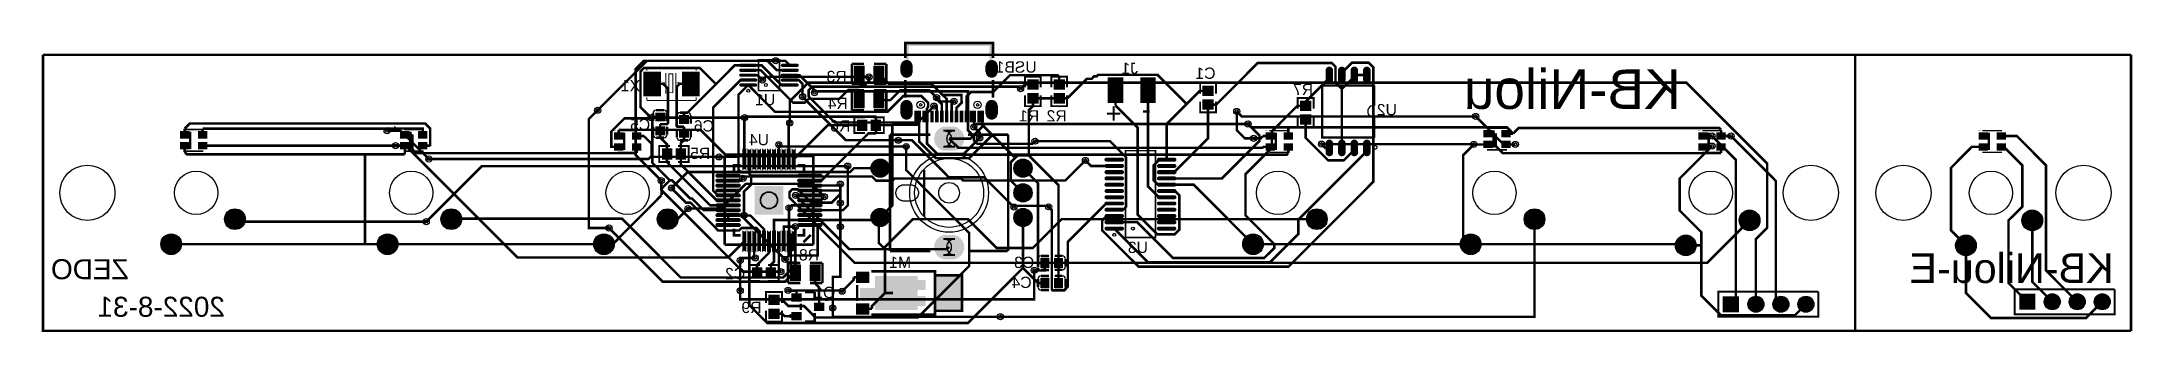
# Model space of a CAD drawing. Header units: millimetres. Extents: x -92 to 120, y -14 to 15.
import ezdxf

# ---------------------------------------------------------------- set-up
doc = ezdxf.new("R2010")
doc.units = ezdxf.units.MM
for name, color, linetype, true_color in [('BoardOutLine', 7, 'Continuous', 0xff00ff), ('BottomLayer', 7, 'Continuous', 0x0000ff), ('BottomPasteMaskLayer', 7, 'Continuous', 0x800000), ('BottomSilkLayer', 7, 'Continuous', 0x66cc33), ('BottomSolderMaskLayer', 7, 'Continuous', 0xaa00ff), ('Document', 7, 'Continuous', 0xffffff), ('Hole', 7, 'Continuous', 0x222222), ('Multi-Layer', 7, 'Continuous', 0xc0c0c0), ('TopLayer', 7, 'Continuous', 0xff0000), ('TopPasteMaskLayer', 7, 'Continuous', 0x808080), ('TopSilkLayer', 7, 'Continuous', 0xffcc00), ('TopSolderMaskLayer', 7, 'Continuous', 0x800080)]:
    doc.layers.add(name, color=color, linetype=linetype, true_color=true_color)
doc.styles.get("Standard").update_dxf_attribs({"font": 'arial.ttf'})

msp = doc.modelspace()

# ---------------------------------------------------------------- texts
at = {"layer": 'BottomSilkLayer', "text_generation_flag": 2}
for s, height, p in [('USB1', 1.143, (8.89, 12.19)), ('J1', 1.143, (19.18, 12.06)), ('X1', 1.143, (-31.37, 10.29)), ('R3', 1.143, (-10.4, 11.23)), ('C1', 1.143, (27.05, 11.56)), ('R7', 1.143, (36.96, 9.91)), ('KB-Nilou', 4, (74.3, 8.51)), ('U1', 1.143, (-17.65, 8.89)), ('R4', 1.143, (-10.29, 8.51)), ('U2', 1.143, (45.47, 7.87)), ('C5', 1.143, (-30.35, 6.35)), ('C6', 1.143, (-23.88, 6.22)), ('R6', 1.143, (-10.03, 6.22)), ('R1', 1.143, (9.14, 7.24)), ('R2', 1.143, (11.94, 7.24)), ('R5', 1.143, (-24.26, 3.43)), ('U4', 1.143, (-18.29, 4.83)), ('R8', 1.143, (-13.21, -6.86)), ('U3', 1.143, (20.19, -6.1)), ('KB-Nilou-E', 3, (118.24, -9.14)), ('ZEDO', 2.032, (-83.31, -8.76)), ('C2', 1.143, (-20.7, -8.76)), ('M1', 1.143, (-3.86, -7.62)), ('C3', 1.143, (8.64, -7.62)), ('2022-8-31', 2.032, (-73.53, -12.57)), ('Q1', 1.143, (-11.56, -10.67)), ('C4', 1.143, (8.38, -9.65)), ('R9', 1.143, (-19.05, -12.19))]:
    msp.add_text(s, height=height, dxfattribs=at).set_placement(p)
for s, p in [('+', (15.88, 9.02)), ('-', (19.56, 9.02))]:
    msp.add_text(s, height=2.03, rotation=180, dxfattribs=at).set_placement(p)

# ---------------------------------------------------------------- hatches: boundary and pattern name
at = {"layer": 'BottomLayer'}
for points in [[(-19.73, 13.08, -0.785398), (-19.73, 12.8), (-21.07, 12.8, -0.785398), (-21.07, 13.08)], [(-15.51, 13.08, -0.785398), (-15.51, 12.8), (-16.85, 12.8, -0.785398), (-16.85, 13.08)], [(-8.63, 12.84), (-9.63, 12.84), (-9.63, 11.29), (-8.63, 11.29)], [(-6.63, 12.84), (-7.63, 12.84), (-7.63, 11.29), (-6.63, 11.29)], [(38.93, 11.43, -0.785398), (38.28, 11.43), (38.28, 12.48, -0.785398), (38.93, 12.48)], [(40.2, 11.43, -0.785398), (39.55, 11.43), (39.55, 12.48, -0.785398), (40.2, 12.48)], [(41.47, 11.43, -0.785398), (40.82, 11.43), (40.82, 12.48, -0.785398), (41.47, 12.48)], [(42.74, 11.43, -0.785398), (42.09, 11.43), (42.09, 12.48, -0.785398), (42.74, 12.48)], [(-29.3, 12.25), (-31, 12.25), (-31, 9.85), (-29.3, 9.85)], [(-25.38, 12.25), (-27.08, 12.25), (-27.08, 9.85), (-25.38, 9.85)], [(-19.73, 12.58, -0.785398), (-19.73, 12.3), (-21.07, 12.3, -0.785398), (-21.07, 12.58)], [(-19.73, 12.08, -0.785398), (-19.73, 11.8), (-21.07, 11.8, -0.785398), (-21.07, 12.08)], [(-19.73, 11.58, -0.785398), (-19.73, 11.3), (-21.07, 11.3, -0.785398), (-21.07, 11.58)], [(-19.73, 11.08, -0.785398), (-19.73, 10.8), (-21.07, 10.8, -0.785398), (-21.07, 11.08)], [(-15.51, 12.58, -0.785398), (-15.51, 12.3), (-16.85, 12.3, -0.785398), (-16.85, 12.58)], [(-15.51, 12.08, -0.785398), (-15.51, 11.8), (-16.85, 11.8, -0.785398), (-16.85, 12.08)], [(-15.51, 11.58, -0.785398), (-15.51, 11.3), (-16.85, 11.3, -0.785398), (-16.85, 11.58)], [(-15.51, 11.08, -0.785398), (-15.51, 10.8), (-16.85, 10.8, -0.785398), (-16.85, 11.08)], [(7.96, 11.49), (7.96, 10.49), (9.06, 10.49), (9.06, 11.49)], [(10.63, 11.49), (10.63, 10.49), (11.73, 10.49), (11.73, 11.49)], [(16.13, 9.14), (17.65, 9.14), (17.65, 11.68), (16.13, 11.68)], [(19.43, 9.14), (20.96, 9.14), (20.96, 11.68), (19.43, 11.68)], [(25.74, 10.85), (25.74, 9.85), (26.84, 9.85), (26.84, 10.85)], [(-8.63, 10.17), (-9.63, 10.17), (-9.63, 8.62), (-8.63, 8.62)], [(-6.63, 10.17), (-7.63, 10.17), (-7.63, 8.62), (-6.63, 8.62)], [(7.96, 10.09), (7.96, 9.09), (9.06, 9.09), (9.06, 10.09)], [(10.63, 10.09), (10.63, 9.09), (11.73, 9.09), (11.73, 10.09)], [(25.74, 9.45), (25.74, 8.45), (26.84, 8.45), (26.84, 9.45)], [(36.75, 8.33), (36.75, 9.33), (35.65, 9.33), (35.65, 8.33)], [(-29.79, 8.09), (-29.79, 7.29), (-28.89, 7.29), (-28.89, 8.09)], [(-29.79, 6.69), (-29.79, 5.89), (-28.89, 5.89), (-28.89, 6.69)], [(-27.37, 7.83), (-27.37, 7.03), (-26.47, 7.03), (-26.47, 7.83)], [(-27.37, 6.43), (-27.37, 5.63), (-26.47, 5.63), (-26.47, 6.43)], [(-9.33, 6.31), (-8.33, 6.31), (-8.33, 7.41), (-9.33, 7.41)], [(-7.93, 6.31), (-6.93, 6.31), (-6.93, 7.41), (-7.93, 7.41)], [(-3.49, 7.17), (-3.19, 7.17), (-3.19, 8.32), (-3.49, 8.32)], [(-3.19, 7.17), (-2.89, 7.17), (-2.89, 8.32), (-3.19, 8.32)], [(-2.69, 7.17), (-2.39, 7.17), (-2.39, 8.32), (-2.69, 8.32)], [(-2.39, 7.17), (-2.09, 7.17), (-2.09, 8.32), (-2.39, 8.32)], [(-1.89, 7.17), (-1.59, 7.17), (-1.59, 8.32), (-1.89, 8.32)], [(-1.39, 7.17), (-1.09, 7.17), (-1.09, 8.32), (-1.39, 8.32)], [(-0.89, 7.17), (-0.59, 7.17), (-0.59, 8.32), (-0.89, 8.32)], [(-0.39, 7.17), (-0.09, 7.17), (-0.09, 8.32), (-0.39, 8.32)], [(0.11, 7.17), (0.41, 7.17), (0.41, 8.32), (0.11, 8.32)], [(0.61, 7.17), (0.91, 7.17), (0.91, 8.32), (0.61, 8.32)], [(1.11, 7.17), (1.41, 7.17), (1.41, 8.32), (1.11, 8.32)], [(1.61, 7.17), (1.91, 7.17), (1.91, 8.32), (1.61, 8.32)], [(2.11, 7.17), (2.41, 7.17), (2.41, 8.32), (2.11, 8.32)], [(2.41, 7.17), (2.71, 7.17), (2.71, 8.32), (2.41, 8.32)], [(2.91, 7.17), (3.21, 7.17), (3.21, 8.32), (2.91, 8.32)], [(3.21, 7.17), (3.51, 7.17), (3.51, 8.32), (3.21, 8.32)], [(36.75, 6.93), (36.75, 7.93), (35.65, 7.93), (35.65, 6.93)], [(-28.14, 4.49), (-29.14, 4.49), (-29.14, 3.39), (-28.14, 3.39)], [(-26.74, 4.49), (-27.74, 4.49), (-27.74, 3.39), (-26.74, 3.39)], [(38.93, 4.03, -0.785398), (38.28, 4.03), (38.28, 5.08, -0.785398), (38.93, 5.08)], [(40.2, 4.03, -0.785398), (39.55, 4.03), (39.55, 5.08, -0.785398), (40.2, 5.08)], [(41.47, 4.03, -0.785398), (40.82, 4.03), (40.82, 5.08, -0.785398), (41.47, 5.08)], [(42.74, 4.03, -0.785398), (42.09, 4.03), (42.09, 5.08, -0.785398), (42.74, 5.08)], [(-20.64, 4.24, -0.785398), (-20.94, 4.24), (-20.94, 2.54, -0.785398), (-20.64, 2.54)], [(-20.14, 4.24, -0.785398), (-20.44, 4.24), (-20.44, 2.54, -0.785398), (-20.14, 2.54)], [(-19.64, 4.24, -0.785398), (-19.94, 4.24), (-19.94, 2.54, -0.785398), (-19.64, 2.54)], [(-19.14, 4.24, -0.785398), (-19.44, 4.24), (-19.44, 2.54, -0.785398), (-19.14, 2.54)], [(-18.64, 4.24, -0.785398), (-18.94, 4.24), (-18.94, 2.54, -0.785398), (-18.64, 2.54)], [(-18.14, 4.24, -0.785398), (-18.44, 4.24), (-18.44, 2.54, -0.785398), (-18.14, 2.54)], [(-17.64, 4.24, -0.785398), (-17.94, 4.24), (-17.94, 2.54, -0.785398), (-17.64, 2.54)], [(-17.14, 4.24, -0.785398), (-17.44, 4.24), (-17.44, 2.54, -0.785398), (-17.14, 2.54)], [(-16.64, 4.24, -0.785398), (-16.94, 4.24), (-16.94, 2.54, -0.785398), (-16.64, 2.54)], [(-16.14, 4.24, -0.785398), (-16.44, 4.24), (-16.44, 2.54, -0.785398), (-16.14, 2.54)], [(-15.64, 4.24, -0.785398), (-15.94, 4.24), (-15.94, 2.54, -0.785398), (-15.64, 2.54)], [(17.5, 3.54, -0.785398), (17.5, 3.19), (16.04, 3.19, -0.785398), (16.04, 3.54)], [(17.5, 2.91, -0.785398), (17.5, 2.55), (16.04, 2.55, -0.785398), (16.04, 2.91)], [(17.5, 2.27, -0.785398), (17.5, 1.92), (16.04, 1.92, -0.785398), (16.04, 2.27)], [(22.83, 3.54, -0.785398), (22.83, 3.19), (21.36, 3.19, -0.785398), (21.36, 3.54)], [(22.83, 2.91, -0.785398), (22.83, 2.55), (21.36, 2.55, -0.785398), (21.36, 2.91)], [(22.83, 2.27, -0.785398), (22.83, 1.92), (21.36, 1.92, -0.785398), (21.36, 2.27)], [(-21.59, 1.89, -0.785398), (-21.59, 1.59), (-23.29, 1.59, -0.785398), (-23.29, 1.89)], [(-21.59, 1.39, -0.785398), (-21.59, 1.09), (-23.29, 1.09, -0.785398), (-23.29, 1.39)], [(-21.59, 0.89, -0.785398), (-21.59, 0.59), (-23.29, 0.59, -0.785398), (-23.29, 0.89)], [(-21.59, 0.39, -0.785398), (-21.59, 0.09), (-23.29, 0.09, -0.785398), (-23.29, 0.39)], [(-13.29, 1.89, -0.785398), (-13.29, 1.59), (-14.99, 1.59, -0.785398), (-14.99, 1.89)], [(-13.29, 1.39, -0.785398), (-13.29, 1.09), (-14.99, 1.09, -0.785398), (-14.99, 1.39)], [(-13.29, 0.89, -0.785398), (-13.29, 0.59), (-14.99, 0.59, -0.785398), (-14.99, 0.89)], [(-13.29, 0.39, -0.785398), (-13.29, 0.09), (-14.99, 0.09, -0.785398), (-14.99, 0.39)], [(17.5, 1.64, -0.785398), (17.5, 1.28), (16.04, 1.28, -0.785398), (16.04, 1.64)], [(17.5, 1, -0.785398), (17.5, 0.65), (16.04, 0.65, -0.785398), (16.04, 1)], [(17.5, 0.37, -0.785398), (17.5, 0.01), (16.04, 0.01, -0.785398), (16.04, 0.37)], [(22.83, 1.64, -0.785398), (22.83, 1.28), (21.36, 1.28, -0.785398), (21.36, 1.64)], [(22.83, 1, -0.785398), (22.83, 0.65), (21.36, 0.65, -0.785398), (21.36, 1)], [(22.83, 0.37, -0.785398), (22.83, 0.01), (21.36, 0.01, -0.785398), (21.36, 0.37)], [(-21.59, -0.11, -0.785398), (-21.59, -0.41), (-23.29, -0.41, -0.785398), (-23.29, -0.11)], [(-21.59, -0.61, -0.785398), (-21.59, -0.91), (-23.29, -0.91, -0.785398), (-23.29, -0.61)], [(-21.59, -1.11, -0.785398), (-21.59, -1.41), (-23.29, -1.41, -0.785398), (-23.29, -1.11)], [(-21.59, -1.61, -0.785398), (-21.59, -1.91), (-23.29, -1.91, -0.785398), (-23.29, -1.61)], [(-21.59, -2.11, -0.785398), (-21.59, -2.41), (-23.29, -2.41, -0.785398), (-23.29, -2.11)], [(-13.29, -0.11, -0.785398), (-13.29, -0.41), (-14.99, -0.41, -0.785398), (-14.99, -0.11)], [(-13.29, -0.61, -0.785398), (-13.29, -0.91), (-14.99, -0.91, -0.785398), (-14.99, -0.61)], [(-13.29, -1.11, -0.785398), (-13.29, -1.41), (-14.99, -1.41, -0.785398), (-14.99, -1.11)], [(-13.29, -1.61, -0.785398), (-13.29, -1.91), (-14.99, -1.91, -0.785398), (-14.99, -1.61)], [(-13.29, -2.11, -0.785398), (-13.29, -2.41), (-14.99, -2.41, -0.785398), (-14.99, -2.11)], [(17.5, -0.27, -0.785398), (17.5, -0.62), (16.04, -0.62, -0.785398), (16.04, -0.27)], [(17.5, -0.9, -0.785398), (17.5, -1.26), (16.04, -1.26, -0.785398), (16.04, -0.9)], [(17.5, -1.54, -0.785398), (17.5, -1.89), (16.04, -1.89, -0.785398), (16.04, -1.54)], [(22.83, -0.27, -0.785398), (22.83, -0.62), (21.36, -0.62, -0.785398), (21.36, -0.27)], [(22.83, -0.9, -0.785398), (22.83, -1.26), (21.36, -1.26, -0.785398), (21.36, -0.9)], [(22.83, -1.54, -0.785398), (22.83, -1.89), (21.36, -1.89, -0.785398), (21.36, -1.54)], [(-21.59, -2.61, -0.785398), (-21.59, -2.91), (-23.29, -2.91, -0.785398), (-23.29, -2.61)], [(-21.59, -3.11, -0.785398), (-21.59, -3.41), (-23.29, -3.41, -0.785398), (-23.29, -3.11)], [(-20.64, -4.06, -0.785398), (-20.94, -4.06), (-20.94, -5.76, -0.785398), (-20.64, -5.76)], [(-20.14, -4.06, -0.785398), (-20.44, -4.06), (-20.44, -5.76, -0.785398), (-20.14, -5.76)], [(-19.64, -4.06, -0.785398), (-19.94, -4.06), (-19.94, -5.76, -0.785398), (-19.64, -5.76)], [(-19.14, -4.06, -0.785398), (-19.44, -4.06), (-19.44, -5.76, -0.785398), (-19.14, -5.76)], [(-18.64, -4.06, -0.785398), (-18.94, -4.06), (-18.94, -5.76, -0.785398), (-18.64, -5.76)], [(-18.14, -4.06, -0.785398), (-18.44, -4.06), (-18.44, -5.76, -0.785398), (-18.14, -5.76)], [(-17.64, -4.06, -0.785398), (-17.94, -4.06), (-17.94, -5.76, -0.785398), (-17.64, -5.76)], [(-17.14, -4.06, -0.785398), (-17.44, -4.06), (-17.44, -5.76, -0.785398), (-17.14, -5.76)], [(-16.64, -4.06, -0.785398), (-16.94, -4.06), (-16.94, -5.76, -0.785398), (-16.64, -5.76)], [(-16.14, -4.06, -0.785398), (-16.44, -4.06), (-16.44, -5.76, -0.785398), (-16.14, -5.76)], [(-15.64, -4.06, -0.785398), (-15.94, -4.06), (-15.94, -5.76, -0.785398), (-15.64, -5.76)], [(-13.29, -2.61, -0.785398), (-13.29, -2.91), (-14.99, -2.91, -0.785398), (-14.99, -2.61)], [(-13.29, -3.11, -0.785398), (-13.29, -3.41), (-14.99, -3.41, -0.785398), (-14.99, -3.11)], [(17.5, -2.17, -0.785398), (17.5, -2.53), (16.04, -2.53, -0.785398), (16.04, -2.17)], [(17.5, -2.81, -0.785398), (17.5, -3.16), (16.04, -3.16, -0.785398), (16.04, -2.81)], [(17.5, -3.44, -0.785398), (17.5, -3.8), (16.04, -3.8, -0.785398), (16.04, -3.44)], [(22.83, -2.17, -0.785398), (22.83, -2.53), (21.36, -2.53, -0.785398), (21.36, -2.17)], [(22.83, -2.81, -0.785398), (22.83, -3.16), (21.36, -3.16, -0.785398), (21.36, -2.81)], [(22.83, -3.44, -0.785398), (22.83, -3.8), (21.36, -3.8, -0.785398), (21.36, -3.44)], [(-19, -7.58), (-20, -7.58), (-20, -8.68), (-19, -8.68)], [(-17.6, -7.58), (-18.6, -7.58), (-18.6, -8.68), (-17.6, -8.68)], [(-15.11, -7.35), (-16.11, -7.35), (-16.11, -8.9), (-15.11, -8.9)], [(-13.11, -7.35), (-14.11, -7.35), (-14.11, -8.9), (-13.11, -8.9)], [(-8.11, -8.01), (-9.41, -8.01), (-9.41, -9.11), (-8.11, -9.11)], [(-3.21, -8.46), (-7.51, -8.46), (-7.51, -9.66), (-9.01, -9.66), (-9.01, -10.66), (-7.51, -10.66), (-7.51, -11.86), (-3.21, -11.86), (-3.21, -11.46), (-2.41, -11.46), (-2.41, -10.46), (-3.21, -10.46), (-3.21, -9.86), (-2.41, -9.86), (-2.41, -8.86), (-3.21, -8.86)], [(10.11, -6.66), (9.31, -6.66), (9.31, -7.56), (10.11, -7.56)], [(11.51, -6.66), (10.71, -6.66), (10.71, -7.56), (11.51, -7.56)], [(-17.23, -11.36), (-17.23, -10.36), (-18.33, -10.36), (-18.33, -11.36)], [(-16, -11.01), (-15, -11.01), (-15, -10.21), (-16, -10.21)], [(10.11, -8.69), (9.31, -8.69), (9.31, -9.59), (10.11, -9.59)], [(11.51, -8.69), (10.71, -8.69), (10.71, -9.59), (11.51, -9.59)], [(-17.23, -12.76), (-17.23, -11.76), (-18.33, -11.76), (-18.33, -12.76)], [(-16, -12.91), (-15, -12.91), (-15, -12.11), (-16, -12.11)], [(-13.7, -11.96), (-12.7, -11.96), (-12.7, -11.16), (-13.7, -11.16)], [(-8.11, -11.21), (-9.41, -11.21), (-9.41, -12.31), (-8.11, -12.31)]]:
    msp.add_hatch(color=256, dxfattribs=at).paths.add_polyline_path(points)
at = {"layer": 'BottomPasteMaskLayer'}
for points in [[(-19.73, 13.08, -0.785398), (-19.73, 12.8), (-21.07, 12.8, -0.785398), (-21.07, 13.08)], [(-15.51, 13.08, -0.785398), (-15.51, 12.8), (-16.85, 12.8, -0.785398), (-16.85, 13.08)], [(-8.63, 12.84), (-9.63, 12.84), (-9.63, 11.29), (-8.63, 11.29)], [(-6.63, 12.84), (-7.63, 12.84), (-7.63, 11.29), (-6.63, 11.29)], [(-4.34, 11.67), (-4.36, 11.67), (-4.39, 11.68), (-4.42, 11.68), (-4.45, 11.69), (-4.48, 11.7), (-4.51, 11.7), (-4.54, 11.71), (-4.57, 11.73), (-4.59, 11.74), (-4.62, 11.75), (-4.65, 11.77), (-4.67, 11.79), (-4.69, 11.8), (-4.72, 11.82), (-4.74, 11.84), (-4.76, 11.86), (-4.78, 11.89), (-4.8, 11.91), (-4.82, 11.93), (-4.83, 11.96), (-4.85, 11.99), (-4.86, 12.01), (-4.87, 12.04), (-4.88, 12.07), (-4.89, 12.1), (-4.9, 12.12), (-4.91, 12.15), (-4.91, 12.18), (-4.92, 12.21), (-4.92, 12.24), (-4.92, 12.27), (-4.92, 12.87), (-4.92, 12.9), (-4.92, 12.93), (-4.91, 12.96), (-4.91, 12.99), (-4.9, 13.02), (-4.89, 13.05), (-4.88, 13.08), (-4.87, 13.11), (-4.86, 13.13), (-4.85, 13.16), (-4.83, 13.19), (-4.82, 13.21), (-4.8, 13.23), (-4.78, 13.26), (-4.76, 13.28), (-4.74, 13.3), (-4.72, 13.32), (-4.69, 13.34), (-4.67, 13.36), (-4.65, 13.38), (-4.62, 13.39), (-4.59, 13.41), (-4.57, 13.42), (-4.54, 13.43), (-4.51, 13.44), (-4.48, 13.45), (-4.45, 13.46), (-4.42, 13.46), (-4.39, 13.47), (-4.36, 13.47), (-4.34, 13.47), (-4.31, 13.47), (-4.28, 13.47), (-4.25, 13.47), (-4.22, 13.46), (-4.19, 13.46), (-4.16, 13.45), (-4.13, 13.44), (-4.1, 13.43), (-4.07, 13.42), (-4.05, 13.41), (-4.02, 13.39), (-3.99, 13.38), (-3.97, 13.36), (-3.95, 13.34), (-3.92, 13.32), (-3.9, 13.3), (-3.88, 13.28), (-3.86, 13.26), (-3.84, 13.23), (-3.82, 13.21), (-3.81, 13.19), (-3.79, 13.16), (-3.78, 13.13), (-3.77, 13.11), (-3.76, 13.08), (-3.75, 13.05), (-3.74, 13.02), (-3.73, 12.99), (-3.73, 12.96), (-3.72, 12.93), (-3.72, 12.9), (-3.72, 12.87), (-3.72, 12.27), (-3.72, 12.24), (-3.72, 12.21), (-3.73, 12.18), (-3.73, 12.15), (-3.74, 12.12), (-3.75, 12.1), (-3.76, 12.07), (-3.77, 12.04), (-3.78, 12.01), (-3.79, 11.99), (-3.81, 11.96), (-3.82, 11.93), (-3.84, 11.91), (-3.86, 11.89), (-3.88, 11.86), (-3.9, 11.84), (-3.92, 11.82), (-3.95, 11.8), (-3.97, 11.79), (-3.99, 11.77), (-4.02, 11.75), (-4.05, 11.74), (-4.07, 11.73), (-4.1, 11.71), (-4.13, 11.7), (-4.16, 11.7), (-4.19, 11.69), (-4.22, 11.68), (-4.25, 11.68), (-4.28, 11.67), (-4.31, 11.67)], [(4.36, 11.67), (4.34, 11.67), (4.31, 11.67), (4.28, 11.67), (4.25, 11.68), (4.22, 11.68), (4.19, 11.69), (4.16, 11.7), (4.13, 11.7), (4.1, 11.71), (4.07, 11.73), (4.05, 11.74), (4.02, 11.75), (3.99, 11.77), (3.97, 11.79), (3.95, 11.8), (3.92, 11.82), (3.9, 11.84), (3.88, 11.86), (3.86, 11.89), (3.84, 11.91), (3.82, 11.93), (3.81, 11.96), (3.79, 11.99), (3.78, 12.01), (3.77, 12.04), (3.76, 12.07), (3.75, 12.1), (3.74, 12.12), (3.73, 12.15), (3.73, 12.18), (3.72, 12.21), (3.72, 12.24), (3.72, 12.27), (3.72, 12.87), (3.72, 12.9), (3.72, 12.93), (3.73, 12.96), (3.73, 12.99), (3.74, 13.02), (3.75, 13.05), (3.76, 13.08), (3.77, 13.11), (3.78, 13.13), (3.79, 13.16), (3.81, 13.19), (3.82, 13.21), (3.84, 13.23), (3.86, 13.26), (3.88, 13.28), (3.9, 13.3), (3.92, 13.32), (3.95, 13.34), (3.97, 13.36), (3.99, 13.38), (4.02, 13.39), (4.05, 13.41), (4.07, 13.42), (4.1, 13.43), (4.13, 13.44), (4.16, 13.45), (4.19, 13.46), (4.22, 13.46), (4.25, 13.47), (4.28, 13.47), (4.31, 13.47), (4.34, 13.47), (4.36, 13.47), (4.39, 13.47), (4.42, 13.46), (4.45, 13.46), (4.48, 13.45), (4.51, 13.44), (4.54, 13.43), (4.57, 13.42), (4.59, 13.41), (4.62, 13.39), (4.65, 13.38), (4.67, 13.36), (4.69, 13.34), (4.72, 13.32), (4.74, 13.3), (4.76, 13.28), (4.78, 13.26), (4.8, 13.23), (4.82, 13.21), (4.83, 13.19), (4.85, 13.16), (4.86, 13.13), (4.87, 13.11), (4.88, 13.08), (4.89, 13.05), (4.9, 13.02), (4.91, 12.99), (4.91, 12.96), (4.92, 12.93), (4.92, 12.9), (4.92, 12.87), (4.92, 12.27), (4.92, 12.24), (4.92, 12.21), (4.91, 12.18), (4.91, 12.15), (4.9, 12.12), (4.89, 12.1), (4.88, 12.07), (4.87, 12.04), (4.86, 12.01), (4.85, 11.99), (4.83, 11.96), (4.82, 11.93), (4.8, 11.91), (4.78, 11.89), (4.76, 11.86), (4.74, 11.84), (4.72, 11.82), (4.69, 11.8), (4.67, 11.79), (4.65, 11.77), (4.62, 11.75), (4.59, 11.74), (4.57, 11.73), (4.54, 11.71), (4.51, 11.7), (4.48, 11.7), (4.45, 11.69), (4.42, 11.68), (4.39, 11.68)], [(38.93, 11.43, -0.785398), (38.28, 11.43), (38.28, 12.48, -0.785398), (38.93, 12.48)], [(40.2, 11.43, -0.785398), (39.55, 11.43), (39.55, 12.48, -0.785398), (40.2, 12.48)], [(41.47, 11.43, -0.785398), (40.82, 11.43), (40.82, 12.48, -0.785398), (41.47, 12.48)], [(42.74, 11.43, -0.785398), (42.09, 11.43), (42.09, 12.48, -0.785398), (42.74, 12.48)], [(-29.3, 12.25), (-31, 12.25), (-31, 9.85), (-29.3, 9.85)], [(-25.38, 12.25), (-27.08, 12.25), (-27.08, 9.85), (-25.38, 9.85)], [(-19.73, 12.58, -0.785398), (-19.73, 12.3), (-21.07, 12.3, -0.785398), (-21.07, 12.58)], [(-19.73, 12.08, -0.785398), (-19.73, 11.8), (-21.07, 11.8, -0.785398), (-21.07, 12.08)], [(-19.73, 11.58, -0.785398), (-19.73, 11.3), (-21.07, 11.3, -0.785398), (-21.07, 11.58)], [(-19.73, 11.08, -0.785398), (-19.73, 10.8), (-21.07, 10.8, -0.785398), (-21.07, 11.08)], [(-15.51, 12.58, -0.785398), (-15.51, 12.3), (-16.85, 12.3, -0.785398), (-16.85, 12.58)], [(-15.51, 12.08, -0.785398), (-15.51, 11.8), (-16.85, 11.8, -0.785398), (-16.85, 12.08)], [(-15.51, 11.58, -0.785398), (-15.51, 11.3), (-16.85, 11.3, -0.785398), (-16.85, 11.58)], [(-15.51, 11.08, -0.785398), (-15.51, 10.8), (-16.85, 10.8, -0.785398), (-16.85, 11.08)], [(7.96, 11.49), (7.96, 10.49), (9.06, 10.49), (9.06, 11.49)], [(10.63, 11.49), (10.63, 10.49), (11.73, 10.49), (11.73, 11.49)], [(16.13, 9.14), (17.65, 9.14), (17.65, 11.68), (16.13, 11.68)], [(19.43, 9.14), (20.96, 9.14), (20.96, 11.68), (19.43, 11.68)], [(25.74, 10.85), (25.74, 9.85), (26.84, 9.85), (26.84, 10.85)], [(-8.63, 10.17), (-9.63, 10.17), (-9.63, 8.62), (-8.63, 8.62)], [(-6.63, 10.17), (-7.63, 10.17), (-7.63, 8.62), (-6.63, 8.62)], [(-4.28, 7.42), (-4.31, 7.42), (-4.34, 7.42), (-4.36, 7.42), (-4.39, 7.43), (-4.42, 7.43), (-4.45, 7.44), (-4.48, 7.44), (-4.51, 7.45), (-4.54, 7.46), (-4.57, 7.48), (-4.59, 7.49), (-4.62, 7.5), (-4.65, 7.52), (-4.67, 7.54), (-4.69, 7.55), (-4.72, 7.57), (-4.74, 7.59), (-4.76, 7.61), (-4.78, 7.64), (-4.8, 7.66), (-4.82, 7.68), (-4.83, 7.71), (-4.85, 7.74), (-4.86, 7.76), (-4.87, 7.79), (-4.88, 7.82), (-4.89, 7.85), (-4.9, 7.87), (-4.91, 7.9), (-4.91, 7.93), (-4.92, 7.96), (-4.92, 7.99), (-4.92, 8.02), (-4.92, 8.82), (-4.92, 8.85), (-4.92, 8.88), (-4.91, 8.91), (-4.91, 8.94), (-4.9, 8.97), (-4.89, 9), (-4.88, 9.03), (-4.87, 9.06), (-4.86, 9.08), (-4.85, 9.11), (-4.83, 9.14), (-4.82, 9.16), (-4.8, 9.18), (-4.78, 9.21), (-4.76, 9.23), (-4.74, 9.25), (-4.72, 9.27), (-4.69, 9.29), (-4.67, 9.31), (-4.65, 9.33), (-4.62, 9.34), (-4.59, 9.36), (-4.57, 9.37), (-4.54, 9.38), (-4.51, 9.39), (-4.48, 9.4), (-4.45, 9.41), (-4.42, 9.41), (-4.39, 9.42), (-4.36, 9.42), (-4.34, 9.42), (-4.31, 9.42), (-4.28, 9.42), (-4.25, 9.42), (-4.22, 9.41), (-4.19, 9.41), (-4.16, 9.4), (-4.13, 9.39), (-4.1, 9.38), (-4.07, 9.37), (-4.05, 9.36), (-4.02, 9.34), (-3.99, 9.33), (-3.97, 9.31), (-3.95, 9.29), (-3.92, 9.27), (-3.9, 9.25), (-3.88, 9.23), (-3.86, 9.21), (-3.84, 9.18), (-3.82, 9.16), (-3.81, 9.14), (-3.79, 9.11), (-3.78, 9.08), (-3.77, 9.06), (-3.76, 9.03), (-3.75, 9), (-3.74, 8.97), (-3.73, 8.94), (-3.73, 8.91), (-3.72, 8.88), (-3.72, 8.85), (-3.72, 8.82), (-3.72, 8.02), (-3.72, 7.99), (-3.72, 7.96), (-3.73, 7.93), (-3.73, 7.9), (-3.74, 7.87), (-3.75, 7.85), (-3.76, 7.82), (-3.77, 7.79), (-3.78, 7.76), (-3.79, 7.74), (-3.81, 7.71), (-3.82, 7.68), (-3.84, 7.66), (-3.86, 7.64), (-3.88, 7.61), (-3.9, 7.59), (-3.92, 7.57), (-3.95, 7.55), (-3.97, 7.54), (-3.99, 7.52), (-4.02, 7.5), (-4.05, 7.49), (-4.07, 7.48), (-4.1, 7.46), (-4.13, 7.45), (-4.16, 7.44), (-4.19, 7.44), (-4.22, 7.43), (-4.25, 7.43)], [(4.36, 7.42), (4.34, 7.42), (4.31, 7.42), (4.28, 7.42), (4.25, 7.43), (4.22, 7.43), (4.19, 7.44), (4.16, 7.44), (4.13, 7.45), (4.1, 7.46), (4.07, 7.48), (4.05, 7.49), (4.02, 7.5), (3.99, 7.52), (3.97, 7.54), (3.95, 7.55), (3.92, 7.57), (3.9, 7.59), (3.88, 7.61), (3.86, 7.64), (3.84, 7.66), (3.82, 7.68), (3.81, 7.71), (3.79, 7.74), (3.78, 7.76), (3.77, 7.79), (3.76, 7.82), (3.75, 7.85), (3.74, 7.87), (3.73, 7.9), (3.73, 7.93), (3.72, 7.96), (3.72, 7.99), (3.72, 8.02), (3.72, 8.82), (3.72, 8.85), (3.72, 8.88), (3.73, 8.91), (3.73, 8.94), (3.74, 8.97), (3.75, 9), (3.76, 9.03), (3.77, 9.06), (3.78, 9.08), (3.79, 9.11), (3.81, 9.14), (3.82, 9.16), (3.84, 9.18), (3.86, 9.21), (3.88, 9.23), (3.9, 9.25), (3.92, 9.27), (3.95, 9.29), (3.97, 9.31), (3.99, 9.33), (4.02, 9.34), (4.05, 9.36), (4.07, 9.37), (4.1, 9.38), (4.13, 9.39), (4.16, 9.4), (4.19, 9.41), (4.22, 9.41), (4.25, 9.42), (4.28, 9.42), (4.31, 9.42), (4.34, 9.42), (4.36, 9.42), (4.39, 9.42), (4.42, 9.41), (4.45, 9.41), (4.48, 9.4), (4.51, 9.39), (4.54, 9.38), (4.57, 9.37), (4.59, 9.36), (4.62, 9.34), (4.65, 9.33), (4.67, 9.31), (4.69, 9.29), (4.72, 9.27), (4.74, 9.25), (4.76, 9.23), (4.78, 9.21), (4.8, 9.18), (4.82, 9.16), (4.83, 9.14), (4.85, 9.11), (4.86, 9.08), (4.87, 9.06), (4.88, 9.03), (4.89, 9), (4.9, 8.97), (4.91, 8.94), (4.91, 8.91), (4.92, 8.88), (4.92, 8.85), (4.92, 8.82), (4.92, 8.02), (4.92, 7.99), (4.92, 7.96), (4.91, 7.93), (4.91, 7.9), (4.9, 7.87), (4.89, 7.85), (4.88, 7.82), (4.87, 7.79), (4.86, 7.76), (4.85, 7.74), (4.83, 7.71), (4.82, 7.68), (4.8, 7.66), (4.78, 7.64), (4.76, 7.61), (4.74, 7.59), (4.72, 7.57), (4.69, 7.55), (4.67, 7.54), (4.65, 7.52), (4.62, 7.5), (4.59, 7.49), (4.57, 7.48), (4.54, 7.46), (4.51, 7.45), (4.48, 7.44), (4.45, 7.44), (4.42, 7.43), (4.39, 7.43)], [(7.96, 10.09), (7.96, 9.09), (9.06, 9.09), (9.06, 10.09)], [(10.63, 10.09), (10.63, 9.09), (11.73, 9.09), (11.73, 10.09)], [(25.74, 9.45), (25.74, 8.45), (26.84, 8.45), (26.84, 9.45)], [(36.75, 8.33), (36.75, 9.33), (35.65, 9.33), (35.65, 8.33)], [(-29.79, 8.09), (-29.79, 7.29), (-28.89, 7.29), (-28.89, 8.09)], [(-29.79, 6.69), (-29.79, 5.89), (-28.89, 5.89), (-28.89, 6.69)], [(-27.37, 7.83), (-27.37, 7.03), (-26.47, 7.03), (-26.47, 7.83)], [(-27.37, 6.43), (-27.37, 5.63), (-26.47, 5.63), (-26.47, 6.43)], [(-9.33, 6.31), (-8.33, 6.31), (-8.33, 7.41), (-9.33, 7.41)], [(-7.93, 6.31), (-6.93, 6.31), (-6.93, 7.41), (-7.93, 7.41)], [(-3.49, 7.17), (-3.49, 8.32), (-3.19, 8.32), (-3.19, 8.32), (-2.89, 8.32), (-2.89, 7.17), (-3.19, 7.17), (-3.19, 7.17)], [(-2.09, 8.32), (-2.09, 7.17), (-2.39, 7.17), (-2.39, 7.17), (-2.69, 7.17), (-2.69, 8.32), (-2.39, 8.32), (-2.39, 8.32)], [(-1.59, 8.32), (-1.59, 7.17), (-1.89, 7.17), (-1.89, 8.32)], [(-1.09, 8.32), (-1.09, 7.17), (-1.39, 7.17), (-1.39, 8.32)], [(-0.59, 8.32), (-0.59, 7.17), (-0.89, 7.17), (-0.89, 8.32)], [(-0.09, 8.32), (-0.09, 7.17), (-0.39, 7.17), (-0.39, 8.32)], [(0.41, 8.32), (0.41, 7.17), (0.11, 7.17), (0.11, 8.32)], [(0.91, 8.32), (0.91, 7.17), (0.61, 7.17), (0.61, 8.32)], [(1.11, 7.17), (1.11, 8.32), (1.41, 8.32), (1.41, 7.17)], [(1.61, 7.17), (1.61, 8.32), (1.91, 8.32), (1.91, 7.17)], [(2.11, 7.17), (2.11, 8.32), (2.41, 8.32), (2.71, 8.32), (2.71, 7.17), (2.41, 7.17)], [(3.51, 8.32), (3.51, 7.17), (3.21, 7.17), (3.21, 7.17), (2.91, 7.17), (2.91, 8.32), (3.21, 8.32), (3.21, 8.32)], [(36.75, 6.93), (36.75, 7.93), (35.65, 7.93), (35.65, 6.93)], [(-28.14, 4.49), (-29.14, 4.49), (-29.14, 3.39), (-28.14, 3.39)], [(-26.74, 4.49), (-27.74, 4.49), (-27.74, 3.39), (-26.74, 3.39)], [(38.93, 4.03, -0.785398), (38.28, 4.03), (38.28, 5.08, -0.785398), (38.93, 5.08)], [(40.2, 4.03, -0.785398), (39.55, 4.03), (39.55, 5.08, -0.785398), (40.2, 5.08)], [(41.47, 4.03, -0.785398), (40.82, 4.03), (40.82, 5.08, -0.785398), (41.47, 5.08)], [(42.74, 4.03, -0.785398), (42.09, 4.03), (42.09, 5.08, -0.785398), (42.74, 5.08)], [(-20.64, 4.24, -0.785398), (-20.94, 4.24), (-20.94, 2.54, -0.785398), (-20.64, 2.54)], [(-20.14, 4.24, -0.785398), (-20.44, 4.24), (-20.44, 2.54, -0.785398), (-20.14, 2.54)], [(-19.64, 4.24, -0.785398), (-19.94, 4.24), (-19.94, 2.54, -0.785398), (-19.64, 2.54)], [(-19.14, 4.24, -0.785398), (-19.44, 4.24), (-19.44, 2.54, -0.785398), (-19.14, 2.54)], [(-18.64, 4.24, -0.785398), (-18.94, 4.24), (-18.94, 2.54, -0.785398), (-18.64, 2.54)], [(-18.14, 4.24, -0.785398), (-18.44, 4.24), (-18.44, 2.54, -0.785398), (-18.14, 2.54)], [(-17.64, 4.24, -0.785398), (-17.94, 4.24), (-17.94, 2.54, -0.785398), (-17.64, 2.54)], [(-17.14, 4.24, -0.785398), (-17.44, 4.24), (-17.44, 2.54, -0.785398), (-17.14, 2.54)], [(-16.64, 4.24, -0.785398), (-16.94, 4.24), (-16.94, 2.54, -0.785398), (-16.64, 2.54)], [(-16.14, 4.24, -0.785398), (-16.44, 4.24), (-16.44, 2.54, -0.785398), (-16.14, 2.54)], [(-15.64, 4.24, -0.785398), (-15.94, 4.24), (-15.94, 2.54, -0.785398), (-15.64, 2.54)], [(17.5, 3.54, -0.785398), (17.5, 3.19), (16.04, 3.19, -0.785398), (16.04, 3.54)], [(17.5, 2.91, -0.785398), (17.5, 2.55), (16.04, 2.55, -0.785398), (16.04, 2.91)], [(17.5, 2.27, -0.785398), (17.5, 1.92), (16.04, 1.92, -0.785398), (16.04, 2.27)], [(22.83, 3.54, -0.785398), (22.83, 3.19), (21.36, 3.19, -0.785398), (21.36, 3.54)], [(22.83, 2.91, -0.785398), (22.83, 2.55), (21.36, 2.55, -0.785398), (21.36, 2.91)], [(22.83, 2.27, -0.785398), (22.83, 1.92), (21.36, 1.92, -0.785398), (21.36, 2.27)], [(-21.59, 1.89, -0.785398), (-21.59, 1.59), (-23.29, 1.59, -0.785398), (-23.29, 1.89)], [(-21.59, 1.39, -0.785398), (-21.59, 1.09), (-23.29, 1.09, -0.785398), (-23.29, 1.39)], [(-21.59, 0.89, -0.785398), (-21.59, 0.59), (-23.29, 0.59, -0.785398), (-23.29, 0.89)], [(-21.59, 0.39, -0.785398), (-21.59, 0.09), (-23.29, 0.09, -0.785398), (-23.29, 0.39)], [(-13.29, 1.89, -0.785398), (-13.29, 1.59), (-14.99, 1.59, -0.785398), (-14.99, 1.89)], [(-13.29, 1.39, -0.785398), (-13.29, 1.09), (-14.99, 1.09, -0.785398), (-14.99, 1.39)], [(-13.29, 0.89, -0.785398), (-13.29, 0.59), (-14.99, 0.59, -0.785398), (-14.99, 0.89)], [(-13.29, 0.39, -0.785398), (-13.29, 0.09), (-14.99, 0.09, -0.785398), (-14.99, 0.39)], [(17.5, 1.64, -0.785398), (17.5, 1.28), (16.04, 1.28, -0.785398), (16.04, 1.64)], [(17.5, 1, -0.785398), (17.5, 0.65), (16.04, 0.65, -0.785398), (16.04, 1)], [(17.5, 0.37, -0.785398), (17.5, 0.01), (16.04, 0.01, -0.785398), (16.04, 0.37)], [(22.83, 1.64, -0.785398), (22.83, 1.28), (21.36, 1.28, -0.785398), (21.36, 1.64)], [(22.83, 1, -0.785398), (22.83, 0.65), (21.36, 0.65, -0.785398), (21.36, 1)], [(22.83, 0.37, -0.785398), (22.83, 0.01), (21.36, 0.01, -0.785398), (21.36, 0.37)], [(-21.59, -0.11, -0.785398), (-21.59, -0.41), (-23.29, -0.41, -0.785398), (-23.29, -0.11)], [(-21.59, -0.61, -0.785398), (-21.59, -0.91), (-23.29, -0.91, -0.785398), (-23.29, -0.61)], [(-21.59, -1.11, -0.785398), (-21.59, -1.41), (-23.29, -1.41, -0.785398), (-23.29, -1.11)], [(-21.59, -1.61, -0.785398), (-21.59, -1.91), (-23.29, -1.91, -0.785398), (-23.29, -1.61)], [(-21.59, -2.11, -0.785398), (-21.59, -2.41), (-23.29, -2.41, -0.785398), (-23.29, -2.11)], [(-13.29, -0.11, -0.785398), (-13.29, -0.41), (-14.99, -0.41, -0.785398), (-14.99, -0.11)], [(-13.29, -0.61, -0.785398), (-13.29, -0.91), (-14.99, -0.91, -0.785398), (-14.99, -0.61)], [(-13.29, -1.11, -0.785398), (-13.29, -1.41), (-14.99, -1.41, -0.785398), (-14.99, -1.11)], [(-13.29, -1.61, -0.785398), (-13.29, -1.91), (-14.99, -1.91, -0.785398), (-14.99, -1.61)], [(-13.29, -2.11, -0.785398), (-13.29, -2.41), (-14.99, -2.41, -0.785398), (-14.99, -2.11)], [(17.5, -0.27, -0.785398), (17.5, -0.62), (16.04, -0.62, -0.785398), (16.04, -0.27)], [(17.5, -0.9, -0.785398), (17.5, -1.26), (16.04, -1.26, -0.785398), (16.04, -0.9)], [(17.5, -1.54, -0.785398), (17.5, -1.89), (16.04, -1.89, -0.785398), (16.04, -1.54)], [(22.83, -0.27, -0.785398), (22.83, -0.62), (21.36, -0.62, -0.785398), (21.36, -0.27)], [(22.83, -0.9, -0.785398), (22.83, -1.26), (21.36, -1.26, -0.785398), (21.36, -0.9)], [(22.83, -1.54, -0.785398), (22.83, -1.89), (21.36, -1.89, -0.785398), (21.36, -1.54)], [(-21.59, -2.61, -0.785398), (-21.59, -2.91), (-23.29, -2.91, -0.785398), (-23.29, -2.61)], [(-21.59, -3.11, -0.785398), (-21.59, -3.41), (-23.29, -3.41, -0.785398), (-23.29, -3.11)], [(-20.64, -4.06, -0.785398), (-20.94, -4.06), (-20.94, -5.76, -0.785398), (-20.64, -5.76)], [(-20.14, -4.06, -0.785398), (-20.44, -4.06), (-20.44, -5.76, -0.785398), (-20.14, -5.76)], [(-19.64, -4.06, -0.785398), (-19.94, -4.06), (-19.94, -5.76, -0.785398), (-19.64, -5.76)], [(-19.14, -4.06, -0.785398), (-19.44, -4.06), (-19.44, -5.76, -0.785398), (-19.14, -5.76)], [(-18.64, -4.06, -0.785398), (-18.94, -4.06), (-18.94, -5.76, -0.785398), (-18.64, -5.76)], [(-18.14, -4.06, -0.785398), (-18.44, -4.06), (-18.44, -5.76, -0.785398), (-18.14, -5.76)], [(-17.64, -4.06, -0.785398), (-17.94, -4.06), (-17.94, -5.76, -0.785398), (-17.64, -5.76)], [(-17.14, -4.06, -0.785398), (-17.44, -4.06), (-17.44, -5.76, -0.785398), (-17.14, -5.76)], [(-16.64, -4.06, -0.785398), (-16.94, -4.06), (-16.94, -5.76, -0.785398), (-16.64, -5.76)], [(-16.14, -4.06, -0.785398), (-16.44, -4.06), (-16.44, -5.76, -0.785398), (-16.14, -5.76)], [(-15.64, -4.06, -0.785398), (-15.94, -4.06), (-15.94, -5.76, -0.785398), (-15.64, -5.76)], [(-13.29, -2.61, -0.785398), (-13.29, -2.91), (-14.99, -2.91, -0.785398), (-14.99, -2.61)], [(-13.29, -3.11, -0.785398), (-13.29, -3.41), (-14.99, -3.41, -0.785398), (-14.99, -3.11)], [(17.5, -2.17, -0.785398), (17.5, -2.53), (16.04, -2.53, -0.785398), (16.04, -2.17)], [(17.5, -2.81, -0.785398), (17.5, -3.16), (16.04, -3.16, -0.785398), (16.04, -2.81)], [(17.5, -3.44, -0.785398), (17.5, -3.8), (16.04, -3.8, -0.785398), (16.04, -3.44)], [(22.83, -2.17, -0.785398), (22.83, -2.53), (21.36, -2.53, -0.785398), (21.36, -2.17)], [(22.83, -2.81, -0.785398), (22.83, -3.16), (21.36, -3.16, -0.785398), (21.36, -2.81)], [(22.83, -3.44, -0.785398), (22.83, -3.8), (21.36, -3.8, -0.785398), (21.36, -3.44)], [(-19, -7.58), (-20, -7.58), (-20, -8.68), (-19, -8.68)], [(-17.6, -7.58), (-18.6, -7.58), (-18.6, -8.68), (-17.6, -8.68)], [(-15.11, -7.35), (-16.11, -7.35), (-16.11, -8.9), (-15.11, -8.9)], [(-13.11, -7.35), (-14.11, -7.35), (-14.11, -8.9), (-13.11, -8.9)], [(-8.11, -8.01), (-9.41, -8.01), (-9.41, -9.11), (-8.11, -9.11)], [(-3.21, -8.46), (-7.51, -8.46), (-7.51, -9.66), (-9.01, -9.66), (-9.01, -10.66), (-7.51, -10.66), (-7.51, -11.86), (-3.21, -11.86), (-3.21, -11.46), (-2.41, -11.46), (-2.41, -10.46), (-3.21, -10.46), (-3.21, -9.86), (-2.41, -9.86), (-2.41, -8.86), (-3.21, -8.86)], [(10.11, -6.66), (9.31, -6.66), (9.31, -7.56), (10.11, -7.56)], [(11.51, -6.66), (10.71, -6.66), (10.71, -7.56), (11.51, -7.56)], [(-17.23, -11.36), (-17.23, -10.36), (-18.33, -10.36), (-18.33, -11.36)], [(-16, -11.01), (-15, -11.01), (-15, -10.21), (-16, -10.21)], [(10.11, -8.69), (9.31, -8.69), (9.31, -9.59), (10.11, -9.59)], [(11.51, -8.69), (10.71, -8.69), (10.71, -9.59), (11.51, -9.59)], [(-17.23, -12.76), (-17.23, -11.76), (-18.33, -11.76), (-18.33, -12.76)], [(-16, -12.91), (-15, -12.91), (-15, -12.11), (-16, -12.11)], [(-13.7, -11.96), (-12.7, -11.96), (-12.7, -11.16), (-13.7, -11.16)], [(-8.11, -11.21), (-9.41, -11.21), (-9.41, -12.31), (-8.11, -12.31)]]:
    msp.add_hatch(color=256, dxfattribs=at).paths.add_polyline_path(points)
at = {"layer": 'BottomSolderMaskLayer'}
for points in [[(-19.61, 13.1, -0.785398), (-19.61, 12.77), (-21.19, 12.77, -0.785398), (-21.19, 13.1)], [(-15.39, 13.1, -0.785398), (-15.39, 12.77), (-16.97, 12.77, -0.785398), (-16.97, 13.1)], [(-8.58, 12.89), (-9.68, 12.89), (-9.68, 11.24), (-8.58, 11.24)], [(-6.58, 12.89), (-7.68, 12.89), (-7.68, 11.24), (-6.58, 11.24)], [(-3.69, 12.26, -0.785398), (-4.95, 12.26), (-4.95, 12.88, -0.785398), (-3.69, 12.88)], [(4.95, 12.26, -0.785398), (3.69, 12.26), (3.69, 12.88, -0.785398), (4.95, 12.88)], [(38.98, 11.4, -0.785398), (38.23, 11.4), (38.23, 12.51, -0.785398), (38.98, 12.51)], [(40.25, 11.4, -0.785398), (39.5, 11.4), (39.5, 12.51, -0.785398), (40.25, 12.51)], [(41.52, 11.4, -0.785398), (40.77, 11.4), (40.77, 12.51, -0.785398), (41.52, 12.51)], [(42.79, 11.4, -0.785398), (42.04, 11.4), (42.04, 12.51, -0.785398), (42.79, 12.51)], [(-29.25, 12.3), (-31.06, 12.3), (-31.06, 9.8), (-29.25, 9.8)], [(-25.33, 12.3), (-27.13, 12.3), (-27.13, 9.8), (-25.33, 9.8)], [(-19.61, 12.6, -0.785398), (-19.61, 12.27), (-21.19, 12.27, -0.785398), (-21.19, 12.6)], [(-19.61, 12.1, -0.785398), (-19.61, 11.77), (-21.19, 11.77, -0.785398), (-21.19, 12.1)], [(-19.61, 11.6, -0.785398), (-19.61, 11.27), (-21.19, 11.27, -0.785398), (-21.19, 11.6)], [(-19.61, 11.1, -0.785398), (-19.61, 10.77), (-21.19, 10.77, -0.785398), (-21.19, 11.1)], [(-15.39, 12.6, -0.785398), (-15.39, 12.27), (-16.97, 12.27, -0.785398), (-16.97, 12.6)], [(-15.39, 12.1, -0.785398), (-15.39, 11.77), (-16.97, 11.77, -0.785398), (-16.97, 12.1)], [(-15.39, 11.6, -0.785398), (-15.39, 11.27), (-16.97, 11.27, -0.785398), (-16.97, 11.6)], [(-15.39, 11.1, -0.785398), (-15.39, 10.77), (-16.97, 10.77, -0.785398), (-16.97, 11.1)], [(7.93, 11.51), (7.93, 10.46), (9.09, 10.46), (9.09, 11.51)], [(10.6, 11.51), (10.6, 10.46), (11.75, 10.46), (11.75, 11.51)], [(16.1, 9.12), (17.68, 9.12), (17.68, 11.71), (16.1, 11.71)], [(19.41, 9.12), (20.98, 9.12), (20.98, 11.71), (19.41, 11.71)], [(25.71, 10.88), (25.71, 9.83), (26.87, 9.83), (26.87, 10.88)], [(-8.58, 10.22), (-9.68, 10.22), (-9.68, 8.57), (-8.58, 8.57)], [(-6.58, 10.22), (-7.68, 10.22), (-7.68, 8.57), (-6.58, 8.57)], [(-3.69, 8.01, -0.785398), (-4.95, 8.01), (-4.95, 8.83, -0.785398), (-3.69, 8.83)], [(4.95, 8.01, -0.785398), (3.69, 8.01), (3.69, 8.83, -0.785398), (4.95, 8.83)], [(7.93, 10.11), (7.93, 9.06), (9.09, 9.06), (9.09, 10.11)], [(10.6, 10.11), (10.6, 9.06), (11.75, 9.06), (11.75, 10.11)], [(25.71, 9.48), (25.71, 8.43), (26.87, 8.43), (26.87, 9.48)], [(36.77, 8.3), (36.77, 9.35), (35.62, 9.35), (35.62, 8.3)], [(-29.84, 8.13), (-29.84, 7.24), (-28.83, 7.24), (-28.83, 8.13)], [(-29.84, 6.73), (-29.84, 5.84), (-28.83, 5.84), (-28.83, 6.73)], [(-27.43, 7.88), (-27.43, 6.99), (-26.42, 6.99), (-26.42, 7.88)], [(-27.43, 6.48), (-27.43, 5.59), (-26.42, 5.59), (-26.42, 6.48)], [(-9.35, 6.28), (-8.3, 6.28), (-8.3, 7.43), (-9.35, 7.43)], [(-7.95, 6.28), (-6.9, 6.28), (-6.9, 7.43), (-7.95, 7.43)], [(-3.52, 7.15), (-3.17, 7.15), (-3.17, 8.35), (-3.52, 8.35)], [(-3.22, 7.15), (-2.87, 7.15), (-2.87, 8.35), (-3.22, 8.35)], [(-2.72, 7.15), (-2.37, 7.15), (-2.37, 8.35), (-2.72, 8.35)], [(-2.42, 7.15), (-2.07, 7.15), (-2.07, 8.35), (-2.42, 8.35)], [(-1.92, 7.15), (-1.57, 7.15), (-1.57, 8.35), (-1.92, 8.35)], [(-0.56, 4.27, -0.785398), (-0.56, 6.72), (0.57, 6.72, -0.785398), (0.57, 4.27)], [(-1.42, 7.15), (-1.07, 7.15), (-1.07, 8.35), (-1.42, 8.35)], [(-0.92, 7.15), (-0.57, 7.15), (-0.57, 8.35), (-0.92, 8.35)], [(-0.42, 7.15), (-0.07, 7.15), (-0.07, 8.35), (-0.42, 8.35)], [(0.08, 7.15), (0.43, 7.15), (0.43, 8.35), (0.08, 8.35)], [(0.58, 7.15), (0.93, 7.15), (0.93, 8.35), (0.58, 8.35)], [(1.08, 7.15), (1.43, 7.15), (1.43, 8.35), (1.08, 8.35)], [(1.58, 7.15), (1.93, 7.15), (1.93, 8.35), (1.58, 8.35)], [(2.08, 7.15), (2.43, 7.15), (2.43, 8.35), (2.08, 8.35)], [(2.38, 7.15), (2.73, 7.15), (2.73, 8.35), (2.38, 8.35)], [(2.88, 7.15), (3.23, 7.15), (3.23, 8.35), (2.88, 8.35)], [(3.18, 7.15), (3.53, 7.15), (3.53, 8.35), (3.18, 8.35)], [(36.77, 6.9), (36.77, 7.95), (35.62, 7.95), (35.62, 6.9)], [(-28.11, 4.51), (-29.17, 4.51), (-29.17, 3.36), (-28.11, 3.36)], [(-26.71, 4.51), (-27.77, 4.51), (-27.77, 3.36), (-26.71, 3.36)], [(-20.59, 4.53, -0.785398), (-20.99, 4.53), (-20.99, 2.25, -0.785398), (-20.59, 2.25)], [(-20.09, 4.53, -0.785398), (-20.49, 4.53), (-20.49, 2.25, -0.785398), (-20.09, 2.25)], [(-19.59, 4.53, -0.785398), (-19.99, 4.53), (-19.99, 2.25, -0.785398), (-19.59, 2.25)], [(-19.09, 4.53, -0.785398), (-19.49, 4.53), (-19.49, 2.25, -0.785398), (-19.09, 2.25)], [(-18.59, 4.53, -0.785398), (-18.99, 4.53), (-18.99, 2.25, -0.785398), (-18.59, 2.25)], [(-18.09, 4.53, -0.785398), (-18.49, 4.53), (-18.49, 2.25, -0.785398), (-18.09, 2.25)], [(-17.59, 4.53, -0.785398), (-17.99, 4.53), (-17.99, 2.25, -0.785398), (-17.59, 2.25)], [(-17.09, 4.53, -0.785398), (-17.49, 4.53), (-17.49, 2.25, -0.785398), (-17.09, 2.25)], [(-16.59, 4.53, -0.785398), (-16.99, 4.53), (-16.99, 2.25, -0.785398), (-16.59, 2.25)], [(-16.09, 4.53, -0.785398), (-16.49, 4.53), (-16.49, 2.25, -0.785398), (-16.09, 2.25)], [(-15.59, 4.53, -0.785398), (-15.99, 4.53), (-15.99, 2.25, -0.785398), (-15.59, 2.25)], [(38.98, 4, -0.785398), (38.23, 4), (38.23, 5.11, -0.785398), (38.98, 5.11)], [(40.25, 4, -0.785398), (39.5, 4), (39.5, 5.11, -0.785398), (40.25, 5.11)], [(41.52, 4, -0.785398), (40.77, 4), (40.77, 5.11, -0.785398), (41.52, 5.11)], [(42.79, 4, -0.785398), (42.04, 4), (42.04, 5.11, -0.785398), (42.79, 5.11)], [(-7.92, 2.5, 1), (-6.07, 2.5, 1)], [(6.58, 2.5, 1), (8.43, 2.5, 1)], [(17.61, 3.57, -0.785398), (17.61, 3.16), (15.93, 3.16, -0.785398), (15.93, 3.57)], [(17.61, 2.93, -0.785398), (17.61, 2.53), (15.93, 2.53, -0.785398), (15.93, 2.93)], [(17.61, 2.3, -0.785398), (17.61, 1.89), (15.93, 1.89, -0.785398), (15.93, 2.3)], [(22.93, 3.57, -0.785398), (22.93, 3.16), (21.25, 3.16, -0.785398), (21.25, 3.57)], [(22.93, 2.93, -0.785398), (22.93, 2.53), (21.25, 2.53, -0.785398), (21.25, 2.93)], [(22.93, 2.3, -0.785398), (22.93, 1.89), (21.25, 1.89, -0.785398), (21.25, 2.3)], [(-21.3, 1.94, -0.785398), (-21.3, 1.54), (-23.58, 1.54, -0.785398), (-23.58, 1.94)], [(-21.3, 1.44, -0.785398), (-21.3, 1.04), (-23.58, 1.04, -0.785398), (-23.58, 1.44)], [(-21.3, 0.94, -0.785398), (-21.3, 0.54), (-23.58, 0.54, -0.785398), (-23.58, 0.94)], [(-21.3, 0.44, -0.785398), (-21.3, 0.04), (-23.58, 0.04, -0.785398), (-23.58, 0.44)], [(-16.84, -2.21), (-16.84, 0.69), (-19.74, 0.69), (-19.74, -2.21)], [(-13, 1.94, -0.785398), (-13, 1.54), (-15.28, 1.54, -0.785398), (-15.28, 1.94)], [(-13, 1.44, -0.785398), (-13, 1.04), (-15.28, 1.04, -0.785398), (-15.28, 1.44)], [(-13, 0.94, -0.785398), (-13, 0.54), (-15.28, 0.54, -0.785398), (-15.28, 0.94)], [(-13, 0.44, -0.785398), (-13, 0.04), (-15.28, 0.04, -0.785398), (-15.28, 0.44)], [(6.58, 0, 1), (8.43, 0, 1)], [(17.61, 1.66, -0.785398), (17.61, 1.26), (15.93, 1.26, -0.785398), (15.93, 1.66)], [(17.61, 1.03, -0.785398), (17.61, 0.62), (15.93, 0.62, -0.785398), (15.93, 1.03)], [(17.61, 0.39, -0.785398), (17.61, -0.01), (15.93, -0.01, -0.785398), (15.93, 0.39)], [(22.93, 1.66, -0.785398), (22.93, 1.26), (21.25, 1.26, -0.785398), (21.25, 1.66)], [(22.93, 1.03, -0.785398), (22.93, 0.62), (21.25, 0.62, -0.785398), (21.25, 1.03)], [(22.93, 0.39, -0.785398), (22.93, -0.01), (21.25, -0.01, -0.785398), (21.25, 0.39)], [(-73.57, -2.67, 1), (-71.47, -2.67, 1)], [(-51.6, -2.67, 1), (-49.5, -2.67, 1)], [(-29.63, -2.67, 1), (-27.52, -2.67, 1)], [(-21.3, -0.06, -0.785398), (-21.3, -0.46), (-23.58, -0.46, -0.785398), (-23.58, -0.06)], [(-21.3, -0.56, -0.785398), (-21.3, -0.96), (-23.58, -0.96, -0.785398), (-23.58, -0.56)], [(-21.3, -1.06, -0.785398), (-21.3, -1.46), (-23.58, -1.46, -0.785398), (-23.58, -1.06)], [(-21.3, -1.56, -0.785398), (-21.3, -1.96), (-23.58, -1.96, -0.785398), (-23.58, -1.56)], [(-21.3, -2.06, -0.785398), (-21.3, -2.46), (-23.58, -2.46, -0.785398), (-23.58, -2.06)], [(-13, -0.06, -0.785398), (-13, -0.46), (-15.28, -0.46, -0.785398), (-15.28, -0.06)], [(-13, -0.56, -0.785398), (-13, -0.96), (-15.28, -0.96, -0.785398), (-15.28, -0.56)], [(-13, -1.06, -0.785398), (-13, -1.46), (-15.28, -1.46, -0.785398), (-15.28, -1.06)], [(-13, -1.56, -0.785398), (-13, -1.96), (-15.28, -1.96, -0.785398), (-15.28, -1.56)], [(-13, -2.06, -0.785398), (-13, -2.46), (-15.28, -2.46, -0.785398), (-15.28, -2.06)], [(-7.92, -2.5, 1), (-6.07, -2.5, 1)], [(6.58, -2.5, 1), (8.43, -2.5, 1)], [(17.61, -0.24, -0.785398), (17.61, -0.65), (15.93, -0.65, -0.785398), (15.93, -0.24)], [(17.61, -0.88, -0.785398), (17.61, -1.28), (15.93, -1.28, -0.785398), (15.93, -0.88)], [(17.61, -1.51, -0.785398), (17.61, -1.92), (15.93, -1.92, -0.785398), (15.93, -1.51)], [(22.93, -0.24, -0.785398), (22.93, -0.65), (21.25, -0.65, -0.785398), (21.25, -0.24)], [(22.93, -0.88, -0.785398), (22.93, -1.28), (21.25, -1.28, -0.785398), (21.25, -0.88)], [(22.93, -1.51, -0.785398), (22.93, -1.92), (21.25, -1.92, -0.785398), (21.25, -1.51)], [(36.29, -2.67, 1), (38.39, -2.67, 1)], [(58.39, -2.67, 1), (60.49, -2.67, 1)], [(80.23, -2.79, 1), (82.33, -2.79, 1)], [(108.93, -2.79, 1), (111.03, -2.79, 1)], [(-80.04, -5.21, 1), (-77.94, -5.21, 1)], [(-58.07, -5.21, 1), (-55.97, -5.21, 1)], [(-36.1, -5.21, 1), (-34, -5.21, 1)], [(-21.3, -2.56, -0.785398), (-21.3, -2.96), (-23.58, -2.96, -0.785398), (-23.58, -2.56)], [(-21.3, -3.06, -0.785398), (-21.3, -3.46), (-23.58, -3.46, -0.785398), (-23.58, -3.06)], [(-20.59, -3.77, -0.785398), (-20.99, -3.77), (-20.99, -6.05, -0.785398), (-20.59, -6.05)], [(-20.09, -3.77, -0.785398), (-20.49, -3.77), (-20.49, -6.05, -0.785398), (-20.09, -6.05)], [(-19.59, -3.77, -0.785398), (-19.99, -3.77), (-19.99, -6.05, -0.785398), (-19.59, -6.05)], [(-19.09, -3.77, -0.785398), (-19.49, -3.77), (-19.49, -6.05, -0.785398), (-19.09, -6.05)], [(-18.59, -3.77, -0.785398), (-18.99, -3.77), (-18.99, -6.05, -0.785398), (-18.59, -6.05)], [(-18.09, -3.77, -0.785398), (-18.49, -3.77), (-18.49, -6.05, -0.785398), (-18.09, -6.05)], [(-17.59, -3.77, -0.785398), (-17.99, -3.77), (-17.99, -6.05, -0.785398), (-17.59, -6.05)], [(-17.09, -3.77, -0.785398), (-17.49, -3.77), (-17.49, -6.05, -0.785398), (-17.09, -6.05)], [(-16.59, -3.77, -0.785398), (-16.99, -3.77), (-16.99, -6.05, -0.785398), (-16.59, -6.05)], [(-16.09, -3.77, -0.785398), (-16.49, -3.77), (-16.49, -6.05, -0.785398), (-16.09, -6.05)], [(-15.59, -3.77, -0.785398), (-15.99, -3.77), (-15.99, -6.05, -0.785398), (-15.59, -6.05)], [(-13, -2.56, -0.785398), (-13, -2.96), (-15.28, -2.96, -0.785398), (-15.28, -2.56)], [(-13, -3.06, -0.785398), (-13, -3.46), (-15.28, -3.46, -0.785398), (-15.28, -3.06)], [(17.61, -2.15, -0.785398), (17.61, -2.55), (15.93, -2.55, -0.785398), (15.93, -2.15)], [(17.61, -2.78, -0.785398), (17.61, -3.19), (15.93, -3.19, -0.785398), (15.93, -2.78)], [(17.61, -3.42, -0.785398), (17.61, -3.82), (15.93, -3.82, -0.785398), (15.93, -3.42)], [(22.93, -2.15, -0.785398), (22.93, -2.55), (21.25, -2.55, -0.785398), (21.25, -2.15)], [(22.93, -2.78, -0.785398), (22.93, -3.19), (21.25, -3.19, -0.785398), (21.25, -2.78)], [(22.93, -3.42, -0.785398), (22.93, -3.82), (21.25, -3.82, -0.785398), (21.25, -3.42)], [(29.81, -5.21, 1), (31.91, -5.21, 1)], [(51.91, -5.21, 1), (54.01, -5.21, 1)], [(0.57, -4.28, -0.785398), (0.57, -6.73), (-0.56, -6.73, -0.785398), (-0.56, -4.28)], [(73.75, -5.33, 1), (75.85, -5.33, 1)], [(102.2, -5.33, 1), (104.3, -5.33, 1)], [(-18.97, -7.55), (-20.02, -7.55), (-20.02, -8.7), (-18.97, -8.7)], [(-17.57, -7.55), (-18.62, -7.55), (-18.62, -8.7), (-17.57, -8.7)], [(-15.05, -7.3), (-16.16, -7.3), (-16.16, -8.95), (-15.05, -8.95)], [(-13.05, -7.3), (-14.16, -7.3), (-14.16, -8.95), (-13.05, -8.95)], [(-8.09, -7.98), (-9.44, -7.98), (-9.44, -9.14), (-8.09, -9.14)], [(-3.2, -8.44), (-7.53, -8.44), (-7.53, -9.65), (-9.04, -9.65), (-9.04, -10.67), (-7.53, -10.67), (-7.53, -11.89), (-3.2, -11.89), (-3.2, -11.48), (-2.39, -11.48), (-2.39, -10.46), (-3.2, -10.46), (-3.2, -9.86), (-2.39, -9.86), (-2.39, -8.84), (-3.2, -8.84)], [(10.16, -6.61), (9.26, -6.61), (9.26, -7.61), (10.16, -7.61)], [(11.56, -6.61), (10.66, -6.61), (10.66, -7.61), (11.56, -7.61)], [(-17.2, -11.38), (-17.2, -10.33), (-18.36, -10.33), (-18.36, -11.38)], [(-16.03, -11.03), (-14.98, -11.03), (-14.98, -10.18), (-16.03, -10.18)], [(10.16, -8.64), (9.26, -8.64), (9.26, -9.64), (10.16, -9.64)], [(11.56, -8.64), (10.66, -8.64), (10.66, -9.64), (11.56, -9.64)], [(78.56, -10.49), (80.19, -10.49), (80.19, -12.12), (78.56, -12.12)], [(81.1, -11.3, 1), (82.73, -11.3, 1)], [(83.64, -11.3, 1), (85.27, -11.3, 1)], [(86.18, -11.3, 1), (87.81, -11.3, 1)], [(108.66, -10.24), (110.29, -10.24), (110.29, -11.86), (108.66, -11.86)], [(111.2, -11.05, 1), (112.83, -11.05, 1)], [(113.74, -11.05, 1), (115.37, -11.05, 1)], [(116.28, -11.05, 1), (117.91, -11.05, 1)], [(-17.2, -12.78), (-17.2, -11.73), (-18.36, -11.73), (-18.36, -12.78)], [(-16.03, -12.93), (-14.98, -12.93), (-14.98, -12.08), (-16.03, -12.08)], [(-13.73, -11.98), (-12.68, -11.98), (-12.68, -11.13), (-13.73, -11.13)], [(-8.09, -11.19), (-9.44, -11.19), (-9.44, -12.34), (-8.09, -12.34)]]:
    msp.add_hatch(color=256, dxfattribs=at).paths.add_polyline_path(points)
at = {"layer": 'Document'}
for points in [[(-4.4, 13.48), (-4.4, 15.18), (4.4, 15.18), (4.4, 13.48), (4.1, 13.48), (4.1, 14.88), (-4.1, 14.88), (-4.1, 13.48)], [(-77.89, 4.67), (-77.65, 4.67), (-77.65, 4.62), (-77.89, 4.62)], [(-77.88, 6.03), (-77.88, 5.63), (-77.73, 5.63), (-77.68, 5.63), (-77.63, 5.68), (-77.63, 5.98), (-77.68, 6.03), (-77.78, 6.03), (-77.78, 5.98), (-77.68, 5.98), (-77.68, 5.68), (-77.83, 5.68), (-77.83, 6.03)], [(-77.51, 6.03), (-77.56, 5.98), (-77.56, 5.68), (-77.56, 5.68), (-77.51, 5.63), (-77.31, 5.63), (-77.31, 5.63), (-77.26, 5.68), (-77.26, 5.98), (-77.26, 5.98), (-77.31, 6.03), (-77.41, 6.03), (-77.41, 5.98), (-77.31, 5.98), (-77.31, 5.68), (-77.51, 5.68), (-77.51, 5.98), (-77.46, 5.98), (-77.46, 6.03)], [(-77.53, 4.95), (-77.29, 4.95), (-77.29, 4.77), (-77.5, 4.77), (-77.5, 4.66), (-77.29, 4.66), (-77.29, 4.61), (-77.53, 4.61), (-77.54, 4.61), (-77.54, 4.62), (-77.54, 4.81), (-77.32, 4.81), (-77.32, 4.91), (-77.54, 4.91), (-77.54, 4.95)], [(-76.93, 6.21), (-76.93, 4.45), (-77.18, 4.45), (-77.18, 6.21)], [(-76.16, 4.98), (-76.16, 4.58), (-76.01, 4.58), (-75.96, 4.58), (-75.91, 4.63), (-75.91, 4.93), (-75.96, 4.98), (-76.06, 4.98), (-76.06, 4.93), (-75.96, 4.93), (-75.96, 4.63), (-76.11, 4.63), (-76.11, 4.98)], [(-76.15, 5.93), (-75.91, 5.93), (-75.91, 5.88), (-76.15, 5.88)], [(-76.05, 5.79), (-76.05, 6.03), (-76, 6.03), (-76, 5.79)], [(-75.78, 4.58), (-75.78, 4.63), (-75.73, 4.63), (-75.73, 4.93), (-75.78, 4.93), (-75.78, 4.98), (-75.63, 4.98), (-75.63, 4.93), (-75.68, 4.93), (-75.68, 4.63), (-75.63, 4.63), (-75.63, 4.58), (-75.78, 4.58)], [(-75.76, 6.08), (-75.76, 5.78), (-75.61, 5.78), (-75.61, 5.68), (-75.56, 5.68), (-75.56, 5.78), (-75.46, 5.78), (-75.46, 5.83), (-75.56, 5.83), (-75.56, 5.98), (-75.61, 5.98), (-75.61, 5.83), (-75.71, 5.83), (-75.71, 6.08)], [(-55.54, 4.67), (-55.3, 4.67), (-55.3, 4.62), (-55.54, 4.62)], [(-55.53, 6.03), (-55.53, 5.63), (-55.38, 5.63), (-55.33, 5.63), (-55.28, 5.68), (-55.28, 5.98), (-55.33, 6.03), (-55.43, 6.03), (-55.43, 5.98), (-55.33, 5.98), (-55.33, 5.68), (-55.48, 5.68), (-55.48, 6.03)], [(-55.16, 6.03), (-55.21, 5.98), (-55.21, 5.68), (-55.21, 5.68), (-55.16, 5.63), (-54.96, 5.63), (-54.96, 5.63), (-54.91, 5.68), (-54.91, 5.98), (-54.91, 5.98), (-54.96, 6.03), (-55.06, 6.03), (-55.06, 5.98), (-54.96, 5.98), (-54.96, 5.68), (-55.16, 5.68), (-55.16, 5.98), (-55.11, 5.98), (-55.11, 6.03)], [(-55.18, 4.95), (-54.94, 4.95), (-54.94, 4.77), (-55.15, 4.77), (-55.15, 4.66), (-54.94, 4.66), (-54.94, 4.61), (-55.18, 4.61), (-55.19, 4.61), (-55.19, 4.62), (-55.19, 4.81), (-54.97, 4.81), (-54.97, 4.91), (-55.19, 4.91), (-55.19, 4.95)], [(-54.58, 6.21), (-54.58, 4.45), (-54.83, 4.45), (-54.83, 6.21)], [(-53.81, 4.98), (-53.81, 4.58), (-53.66, 4.58), (-53.61, 4.58), (-53.56, 4.63), (-53.56, 4.93), (-53.61, 4.98), (-53.71, 4.98), (-53.71, 4.93), (-53.61, 4.93), (-53.61, 4.63), (-53.76, 4.63), (-53.76, 4.98)], [(-53.8, 5.93), (-53.56, 5.93), (-53.56, 5.88), (-53.8, 5.88)], [(-53.7, 5.79), (-53.7, 6.03), (-53.65, 6.03), (-53.65, 5.79)], [(-53.43, 4.58), (-53.43, 4.63), (-53.38, 4.63), (-53.38, 4.93), (-53.43, 4.93), (-53.43, 4.98), (-53.28, 4.98), (-53.28, 4.93), (-53.33, 4.93), (-53.33, 4.63), (-53.28, 4.63), (-53.28, 4.58), (-53.43, 4.58)], [(-53.41, 6.08), (-53.41, 5.78), (-53.26, 5.78), (-53.26, 5.68), (-53.21, 5.68), (-53.21, 5.78), (-53.11, 5.78), (-53.11, 5.83), (-53.21, 5.83), (-53.21, 5.98), (-53.26, 5.98), (-53.26, 5.83), (-53.36, 5.83), (-53.36, 6.08)], [(-33.82, 4.54), (-33.58, 4.54), (-33.58, 4.49), (-33.82, 4.49)], [(-33.81, 5.91), (-33.81, 5.51), (-33.66, 5.51), (-33.61, 5.51), (-33.56, 5.56), (-33.56, 5.86), (-33.61, 5.91), (-33.71, 5.91), (-33.71, 5.86), (-33.61, 5.86), (-33.61, 5.56), (-33.76, 5.56), (-33.76, 5.91)], [(-33.44, 5.91), (-33.49, 5.86), (-33.49, 5.56), (-33.49, 5.56), (-33.44, 5.51), (-33.24, 5.51), (-33.24, 5.51), (-33.19, 5.56), (-33.19, 5.86), (-33.19, 5.86), (-33.24, 5.91), (-33.34, 5.91), (-33.34, 5.86), (-33.24, 5.86), (-33.24, 5.56), (-33.44, 5.56), (-33.44, 5.86), (-33.39, 5.86), (-33.39, 5.91)], [(-33.46, 4.83), (-33.22, 4.83), (-33.22, 4.65), (-33.43, 4.65), (-33.43, 4.54), (-33.22, 4.54), (-33.22, 4.49), (-33.46, 4.49), (-33.47, 4.49), (-33.47, 4.5), (-33.47, 4.69), (-33.25, 4.69), (-33.25, 4.79), (-33.47, 4.79), (-33.47, 4.83)], [(-32.86, 6.09), (-32.86, 4.33), (-33.11, 4.33), (-33.11, 6.09)], [(-32.09, 4.86), (-32.09, 4.46), (-31.94, 4.46), (-31.89, 4.46), (-31.84, 4.51), (-31.84, 4.81), (-31.89, 4.86), (-31.99, 4.86), (-31.99, 4.81), (-31.89, 4.81), (-31.89, 4.51), (-32.04, 4.51), (-32.04, 4.86)], [(-32.08, 5.81), (-31.84, 5.81), (-31.84, 5.76), (-32.08, 5.76)], [(-31.98, 5.66), (-31.98, 5.9), (-31.93, 5.9), (-31.93, 5.66)], [(-31.71, 4.46), (-31.71, 4.51), (-31.66, 4.51), (-31.66, 4.81), (-31.71, 4.81), (-31.71, 4.86), (-31.56, 4.86), (-31.56, 4.81), (-31.61, 4.81), (-31.61, 4.51), (-31.56, 4.51), (-31.56, 4.46), (-31.71, 4.46)], [(-31.69, 5.96), (-31.69, 5.66), (-31.54, 5.66), (-31.54, 5.56), (-31.49, 5.56), (-31.49, 5.66), (-31.39, 5.66), (-31.39, 5.71), (-31.49, 5.71), (-31.49, 5.86), (-31.54, 5.86), (-31.54, 5.71), (-31.64, 5.71), (-31.64, 5.96)], [(32.35, 5.91), (32.35, 5.51), (32.5, 5.51), (32.55, 5.51), (32.6, 5.56), (32.6, 5.86), (32.55, 5.91), (32.45, 5.91), (32.45, 5.86), (32.55, 5.86), (32.55, 5.56), (32.4, 5.56), (32.4, 5.91)], [(32.35, 4.54), (32.59, 4.54), (32.59, 4.49), (32.35, 4.49)], [(32.73, 5.91), (32.68, 5.86), (32.68, 5.56), (32.68, 5.56), (32.73, 5.51), (32.93, 5.51), (32.93, 5.51), (32.98, 5.56), (32.98, 5.86), (32.98, 5.86), (32.93, 5.91), (32.83, 5.91), (32.83, 5.86), (32.93, 5.86), (32.93, 5.56), (32.73, 5.56), (32.73, 5.86), (32.78, 5.86), (32.78, 5.91)], [(32.71, 4.83), (32.95, 4.83), (32.95, 4.65), (32.74, 4.65), (32.74, 4.54), (32.95, 4.54), (32.95, 4.49), (32.71, 4.49), (32.7, 4.49), (32.7, 4.5), (32.7, 4.69), (32.92, 4.69), (32.92, 4.79), (32.7, 4.79), (32.7, 4.83)], [(33.3, 6.09), (33.3, 4.33), (33.05, 4.33), (33.05, 6.09)], [(34.08, 4.86), (34.08, 4.46), (34.23, 4.46), (34.28, 4.46), (34.33, 4.51), (34.33, 4.81), (34.28, 4.86), (34.18, 4.86), (34.18, 4.81), (34.28, 4.81), (34.28, 4.51), (34.13, 4.51), (34.13, 4.86)], [(34.09, 5.81), (34.33, 5.81), (34.33, 5.76), (34.09, 5.76)], [(34.18, 5.66), (34.18, 5.9), (34.23, 5.9), (34.23, 5.66)], [(34.45, 4.46), (34.45, 4.51), (34.5, 4.51), (34.5, 4.81), (34.45, 4.81), (34.45, 4.86), (34.6, 4.86), (34.6, 4.81), (34.55, 4.81), (34.55, 4.51), (34.6, 4.51), (34.6, 4.46), (34.45, 4.46)], [(34.48, 5.96), (34.48, 5.66), (34.63, 5.66), (34.63, 5.56), (34.68, 5.56), (34.68, 5.66), (34.78, 5.66), (34.78, 5.71), (34.68, 5.71), (34.68, 5.86), (34.63, 5.86), (34.63, 5.71), (34.53, 5.71), (34.53, 5.96)], [(54.45, 6.16), (54.45, 5.76), (54.6, 5.76), (54.65, 5.76), (54.7, 5.81), (54.7, 6.11), (54.65, 6.16), (54.55, 6.16), (54.55, 6.11), (54.65, 6.11), (54.65, 5.81), (54.5, 5.81), (54.5, 6.16)], [(54.45, 4.8), (54.69, 4.8), (54.69, 4.75), (54.45, 4.75)], [(54.83, 6.16), (54.78, 6.11), (54.78, 5.81), (54.78, 5.81), (54.83, 5.76), (55.03, 5.76), (55.03, 5.76), (55.08, 5.81), (55.08, 6.11), (55.08, 6.11), (55.03, 6.16), (54.93, 6.16), (54.93, 6.11), (55.03, 6.11), (55.03, 5.81), (54.83, 5.81), (54.83, 6.11), (54.88, 6.11), (54.88, 6.16)], [(54.81, 5.08), (55.05, 5.08), (55.05, 4.9), (54.84, 4.9), (54.84, 4.79), (55.05, 4.79), (55.05, 4.74), (54.81, 4.74), (54.8, 4.74), (54.8, 4.75), (54.8, 4.94), (55.02, 4.94), (55.02, 5.04), (54.8, 5.04), (54.8, 5.08)], [(55.4, 6.34), (55.4, 4.58), (55.15, 4.58), (55.15, 6.34)], [(56.18, 5.11), (56.18, 4.71), (56.33, 4.71), (56.38, 4.71), (56.43, 4.76), (56.43, 5.06), (56.38, 5.11), (56.28, 5.11), (56.28, 5.06), (56.38, 5.06), (56.38, 4.76), (56.23, 4.76), (56.23, 5.11)], [(56.19, 6.06), (56.43, 6.06), (56.43, 6.01), (56.19, 6.01)], [(56.28, 5.92), (56.28, 6.16), (56.33, 6.16), (56.33, 5.92)], [(56.55, 4.71), (56.55, 4.76), (56.6, 4.76), (56.6, 5.06), (56.55, 5.06), (56.55, 5.11), (56.7, 5.11), (56.7, 5.06), (56.65, 5.06), (56.65, 4.76), (56.7, 4.76), (56.7, 4.71), (56.55, 4.71)], [(56.58, 6.21), (56.58, 5.91), (56.73, 5.91), (56.73, 5.81), (56.78, 5.81), (56.78, 5.91), (56.88, 5.91), (56.88, 5.96), (56.78, 5.96), (56.78, 6.11), (56.73, 6.11), (56.73, 5.96), (56.63, 5.96), (56.63, 6.21)], [(76.29, 4.54), (76.53, 4.54), (76.53, 4.49), (76.29, 4.49)], [(76.3, 5.91), (76.3, 5.51), (76.45, 5.51), (76.5, 5.51), (76.55, 5.56), (76.55, 5.86), (76.5, 5.91), (76.4, 5.91), (76.4, 5.86), (76.5, 5.86), (76.5, 5.56), (76.35, 5.56), (76.35, 5.91)], [(76.67, 5.91), (76.62, 5.86), (76.62, 5.56), (76.62, 5.56), (76.67, 5.51), (76.87, 5.51), (76.87, 5.51), (76.92, 5.56), (76.92, 5.86), (76.92, 5.86), (76.87, 5.91), (76.77, 5.91), (76.77, 5.86), (76.87, 5.86), (76.87, 5.56), (76.67, 5.56), (76.67, 5.86), (76.72, 5.86), (76.72, 5.91)], [(76.65, 4.83), (76.89, 4.83), (76.89, 4.65), (76.68, 4.65), (76.68, 4.54), (76.89, 4.54), (76.89, 4.49), (76.65, 4.49), (76.64, 4.49), (76.64, 4.5), (76.64, 4.69), (76.86, 4.69), (76.86, 4.79), (76.64, 4.79), (76.64, 4.83)], [(77.25, 6.09), (77.25, 4.33), (77, 4.33), (77, 6.09)], [(78.02, 4.86), (78.02, 4.46), (78.17, 4.46), (78.22, 4.46), (78.27, 4.51), (78.27, 4.81), (78.22, 4.86), (78.12, 4.86), (78.12, 4.81), (78.22, 4.81), (78.22, 4.51), (78.07, 4.51), (78.07, 4.86)], [(78.03, 5.81), (78.27, 5.81), (78.27, 5.76), (78.03, 5.76)], [(78.13, 5.66), (78.13, 5.9), (78.18, 5.9), (78.18, 5.66)], [(78.4, 4.46), (78.4, 4.51), (78.45, 4.51), (78.45, 4.81), (78.4, 4.81), (78.4, 4.86), (78.55, 4.86), (78.55, 4.81), (78.5, 4.81), (78.5, 4.51), (78.55, 4.51), (78.55, 4.46), (78.4, 4.46)], [(78.42, 5.96), (78.42, 5.66), (78.57, 5.66), (78.57, 5.56), (78.62, 5.56), (78.62, 5.66), (78.72, 5.66), (78.72, 5.71), (78.62, 5.71), (78.62, 5.86), (78.57, 5.86), (78.57, 5.71), (78.47, 5.71), (78.47, 5.96)], [(104.74, 5.91), (104.74, 5.51), (104.89, 5.51), (104.94, 5.51), (104.99, 5.56), (104.99, 5.86), (104.94, 5.91), (104.84, 5.91), (104.84, 5.86), (104.94, 5.86), (104.94, 5.56), (104.79, 5.56), (104.79, 5.91)], [(104.74, 4.54), (104.98, 4.54), (104.98, 4.49), (104.74, 4.49)], [(105.12, 5.91), (105.07, 5.86), (105.07, 5.56), (105.07, 5.56), (105.12, 5.51), (105.32, 5.51), (105.32, 5.51), (105.37, 5.56), (105.37, 5.86), (105.37, 5.86), (105.32, 5.91), (105.22, 5.91), (105.22, 5.86), (105.32, 5.86), (105.32, 5.56), (105.12, 5.56), (105.12, 5.86), (105.17, 5.86), (105.17, 5.91)], [(105.1, 4.83), (105.34, 4.83), (105.34, 4.65), (105.13, 4.65), (105.13, 4.54), (105.34, 4.54), (105.34, 4.49), (105.1, 4.49), (105.09, 4.49), (105.09, 4.5), (105.09, 4.69), (105.31, 4.69), (105.31, 4.79), (105.09, 4.79), (105.09, 4.83)], [(105.69, 6.09), (105.69, 4.33), (105.44, 4.33), (105.44, 6.09)], [(106.47, 4.86), (106.47, 4.46), (106.62, 4.46), (106.67, 4.46), (106.72, 4.51), (106.72, 4.81), (106.67, 4.86), (106.57, 4.86), (106.57, 4.81), (106.67, 4.81), (106.67, 4.51), (106.52, 4.51), (106.52, 4.86)], [(106.48, 5.81), (106.72, 5.81), (106.72, 5.76), (106.48, 5.76)], [(106.57, 5.66), (106.57, 5.9), (106.62, 5.9), (106.62, 5.66)], [(106.84, 4.46), (106.84, 4.51), (106.89, 4.51), (106.89, 4.81), (106.84, 4.81), (106.84, 4.86), (106.99, 4.86), (106.99, 4.81), (106.94, 4.81), (106.94, 4.51), (106.99, 4.51), (106.99, 4.46), (106.84, 4.46)], [(106.87, 5.96), (106.87, 5.66), (107.02, 5.66), (107.02, 5.56), (107.07, 5.56), (107.07, 5.66), (107.17, 5.66), (107.17, 5.71), (107.07, 5.71), (107.07, 5.86), (107.02, 5.86), (107.02, 5.71), (106.92, 5.71), (106.92, 5.96)], [(-1.34, -8.41), (1.21, -8.41), (1.21, -11.86), (-1.34, -11.86)]]:
    msp.add_hatch(color=256, dxfattribs=at).paths.add_polyline_path(points)
at = {"layer": 'Multi-Layer'}
for points in [[(-3.72, 12.27, -0.785398), (-4.92, 12.27), (-4.92, 12.87, -0.785398), (-3.72, 12.87)], [(4.92, 12.27, -0.785398), (3.72, 12.27), (3.72, 12.87, -0.785398), (4.92, 12.87)], [(-3.72, 8.02, -0.785398), (-4.92, 8.02), (-4.92, 8.82, -0.785398), (-3.72, 8.82)], [(4.92, 8.02, -0.785398), (3.72, 8.02), (3.72, 8.82, -0.785398), (4.92, 8.82)], [(-0.55, 4.3, -0.785398), (-0.55, 6.7), (0.55, 6.7, -0.785398), (0.55, 4.3)], [(-7.9, 2.5, 1), (-6.1, 2.5, 1)], [(6.6, 2.5, 1), (8.4, 2.5, 1)], [(-16.89, -2.16), (-16.89, 0.64), (-19.69, 0.64), (-19.69, -2.16)], [(6.6, 0, 1), (8.4, 0, 1)], [(-7.9, -2.5, 1), (-6.1, -2.5, 1)], [(6.6, -2.5, 1), (8.4, -2.5, 1)], [(0.55, -4.3, -0.785398), (0.55, -6.7), (-0.55, -6.7, -0.785398), (-0.55, -4.3)], [(78.59, -10.52), (80.16, -10.52), (80.16, -12.09), (78.59, -12.09)], [(81.13, -11.3, 1), (82.7, -11.3, 1)], [(83.67, -11.3, 1), (85.24, -11.3, 1)], [(86.21, -11.3, 1), (87.78, -11.3, 1)], [(108.69, -10.26), (110.26, -10.26), (110.26, -11.84), (108.69, -11.84)], [(111.23, -11.05, 1), (112.8, -11.05, 1)], [(113.77, -11.05, 1), (115.34, -11.05, 1)], [(116.31, -11.05, 1), (117.88, -11.05, 1)]]:
    msp.add_hatch(color=256, dxfattribs=at).paths.add_polyline_path(points)
at = {"layer": 'TopLayer'}
for points in [[(-78.07, 6.23), (-77.17, 6.23), (-77.17, 5.53), (-78.07, 5.53)], [(-78.07, 5.13), (-77.17, 5.13), (-77.17, 4.43), (-78.07, 4.43)], [(-76.24, 6.23), (-75.34, 6.23), (-75.34, 5.53), (-76.24, 5.53)], [(-76.24, 5.13), (-75.34, 5.13), (-75.34, 4.43), (-76.24, 4.43)], [(-55.72, 6.23), (-54.82, 6.23), (-54.82, 5.53), (-55.72, 5.53)], [(-55.72, 5.13), (-54.82, 5.13), (-54.82, 4.43), (-55.72, 4.43)], [(-53.89, 6.23), (-52.99, 6.23), (-52.99, 5.53), (-53.89, 5.53)], [(-53.89, 5.13), (-52.99, 5.13), (-52.99, 4.43), (-53.89, 4.43)], [(-34, 6.11), (-33.1, 6.11), (-33.1, 5.41), (-34, 5.41)], [(-34, 5.01), (-33.1, 5.01), (-33.1, 4.31), (-34, 4.31)], [(-32.17, 6.11), (-31.27, 6.11), (-31.27, 5.41), (-32.17, 5.41)], [(-32.17, 5.01), (-31.27, 5.01), (-31.27, 4.31), (-32.17, 4.31)], [(32.16, 6.11), (33.06, 6.11), (33.06, 5.41), (32.16, 5.41)], [(32.16, 5.01), (33.06, 5.01), (33.06, 4.31), (32.16, 4.31)], [(33.99, 6.11), (34.89, 6.11), (34.89, 5.41), (33.99, 5.41)], [(33.99, 5.01), (34.89, 5.01), (34.89, 4.31), (33.99, 4.31)], [(54.26, 6.36), (55.16, 6.36), (55.16, 5.66), (54.26, 5.66)], [(54.26, 5.26), (55.16, 5.26), (55.16, 4.56), (54.26, 4.56)], [(56.09, 6.36), (56.99, 6.36), (56.99, 5.66), (56.09, 5.66)], [(56.09, 5.26), (56.99, 5.26), (56.99, 4.56), (56.09, 4.56)], [(76.11, 6.11), (77.01, 6.11), (77.01, 5.41), (76.11, 5.41)], [(76.11, 5.01), (77.01, 5.01), (77.01, 4.31), (76.11, 4.31)], [(77.94, 6.11), (78.84, 6.11), (78.84, 5.41), (77.94, 5.41)], [(77.94, 5.01), (78.84, 5.01), (78.84, 4.31), (77.94, 4.31)], [(104.55, 6.11), (105.45, 6.11), (105.45, 5.41), (104.55, 5.41)], [(104.55, 5.01), (105.45, 5.01), (105.45, 4.31), (104.55, 4.31)], [(106.38, 6.11), (107.28, 6.11), (107.28, 5.41), (106.38, 5.41)], [(106.38, 5.01), (107.28, 5.01), (107.28, 4.31), (106.38, 4.31)]]:
    msp.add_hatch(color=256, dxfattribs=at).paths.add_polyline_path(points)
at = {"layer": 'TopPasteMaskLayer'}
for points in [[(-78.07, 6.23), (-77.17, 6.23), (-77.17, 5.53), (-78.07, 5.53)], [(-78.07, 5.13), (-77.17, 5.13), (-77.17, 4.43), (-78.07, 4.43)], [(-76.24, 6.23), (-75.34, 6.23), (-75.34, 5.53), (-76.24, 5.53)], [(-76.24, 5.13), (-75.34, 5.13), (-75.34, 4.43), (-76.24, 4.43)], [(-55.72, 6.23), (-54.82, 6.23), (-54.82, 5.53), (-55.72, 5.53)], [(-55.72, 5.13), (-54.82, 5.13), (-54.82, 4.43), (-55.72, 4.43)], [(-53.89, 6.23), (-52.99, 6.23), (-52.99, 5.53), (-53.89, 5.53)], [(-53.89, 5.13), (-52.99, 5.13), (-52.99, 4.43), (-53.89, 4.43)], [(-34, 6.11), (-33.1, 6.11), (-33.1, 5.41), (-34, 5.41)], [(-34, 5.01), (-33.1, 5.01), (-33.1, 4.31), (-34, 4.31)], [(-32.17, 6.11), (-31.27, 6.11), (-31.27, 5.41), (-32.17, 5.41)], [(-32.17, 5.01), (-31.27, 5.01), (-31.27, 4.31), (-32.17, 4.31)], [(32.16, 6.11), (33.06, 6.11), (33.06, 5.41), (32.16, 5.41)], [(32.16, 5.01), (33.06, 5.01), (33.06, 4.31), (32.16, 4.31)], [(33.99, 6.11), (34.89, 6.11), (34.89, 5.41), (33.99, 5.41)], [(33.99, 5.01), (34.89, 5.01), (34.89, 4.31), (33.99, 4.31)], [(54.26, 6.36), (55.16, 6.36), (55.16, 5.66), (54.26, 5.66)], [(54.26, 5.26), (55.16, 5.26), (55.16, 4.56), (54.26, 4.56)], [(56.09, 6.36), (56.99, 6.36), (56.99, 5.66), (56.09, 5.66)], [(56.09, 5.26), (56.99, 5.26), (56.99, 4.56), (56.09, 4.56)], [(76.11, 6.11), (77.01, 6.11), (77.01, 5.41), (76.11, 5.41)], [(76.11, 5.01), (77.01, 5.01), (77.01, 4.31), (76.11, 4.31)], [(77.94, 6.11), (78.84, 6.11), (78.84, 5.41), (77.94, 5.41)], [(77.94, 5.01), (78.84, 5.01), (78.84, 4.31), (77.94, 4.31)], [(104.55, 6.11), (105.45, 6.11), (105.45, 5.41), (104.55, 5.41)], [(104.55, 5.01), (105.45, 5.01), (105.45, 4.31), (104.55, 4.31)], [(106.38, 6.11), (107.28, 6.11), (107.28, 5.41), (106.38, 5.41)], [(106.38, 5.01), (107.28, 5.01), (107.28, 4.31), (106.38, 4.31)]]:
    msp.add_hatch(color=256, dxfattribs=at).paths.add_polyline_path(points)
at = {"layer": 'TopSolderMaskLayer'}
for points in [[(-3.69, 12.26, -0.785398), (-4.95, 12.26), (-4.95, 12.88, -0.785398), (-3.69, 12.88)], [(4.95, 12.26, -0.785398), (3.69, 12.26), (3.69, 12.88, -0.785398), (4.95, 12.88)], [(-3.69, 8.01, -0.785398), (-4.95, 8.01), (-4.95, 8.83, -0.785398), (-3.69, 8.83)], [(4.95, 8.01, -0.785398), (3.69, 8.01), (3.69, 8.83, -0.785398), (4.95, 8.83)], [(-0.56, 4.27, -0.785398), (-0.56, 6.72), (0.57, 6.72, -0.785398), (0.57, 4.27)], [(54.24, 6.39), (55.19, 6.39), (55.19, 5.64), (54.24, 5.64)], [(56.07, 6.39), (57.02, 6.39), (57.02, 5.64), (56.07, 5.64)], [(-78.1, 6.26), (-77.15, 6.26), (-77.15, 5.51), (-78.1, 5.51)], [(-78.1, 5.16), (-77.15, 5.16), (-77.15, 4.41), (-78.1, 4.41)], [(-76.27, 6.26), (-75.32, 6.26), (-75.32, 5.51), (-76.27, 5.51)], [(-76.27, 5.16), (-75.32, 5.16), (-75.32, 4.41), (-76.27, 4.41)], [(-55.75, 6.26), (-54.8, 6.26), (-54.8, 5.51), (-55.75, 5.51)], [(-55.75, 5.16), (-54.8, 5.16), (-54.8, 4.41), (-55.75, 4.41)], [(-53.92, 6.26), (-52.97, 6.26), (-52.97, 5.51), (-53.92, 5.51)], [(-53.92, 5.16), (-52.97, 5.16), (-52.97, 4.41), (-53.92, 4.41)], [(-34.03, 6.13), (-33.08, 6.13), (-33.08, 5.38), (-34.03, 5.38)], [(-34.03, 5.03), (-33.08, 5.03), (-33.08, 4.28), (-34.03, 4.28)], [(-32.2, 6.13), (-31.25, 6.13), (-31.25, 5.38), (-32.2, 5.38)], [(-32.2, 5.03), (-31.25, 5.03), (-31.25, 4.28), (-32.2, 4.28)], [(32.14, 6.13), (33.09, 6.13), (33.09, 5.38), (32.14, 5.38)], [(32.14, 5.03), (33.09, 5.03), (33.09, 4.28), (32.14, 4.28)], [(33.97, 6.13), (34.92, 6.13), (34.92, 5.38), (33.97, 5.38)], [(33.97, 5.03), (34.92, 5.03), (34.92, 4.28), (33.97, 4.28)], [(54.24, 5.29), (55.19, 5.29), (55.19, 4.54), (54.24, 4.54)], [(56.07, 5.29), (57.02, 5.29), (57.02, 4.54), (56.07, 4.54)], [(76.08, 6.13), (77.03, 6.13), (77.03, 5.38), (76.08, 5.38)], [(76.08, 5.03), (77.03, 5.03), (77.03, 4.28), (76.08, 4.28)], [(77.91, 6.13), (78.86, 6.13), (78.86, 5.38), (77.91, 5.38)], [(77.91, 5.03), (78.86, 5.03), (78.86, 4.28), (77.91, 4.28)], [(104.53, 6.13), (105.48, 6.13), (105.48, 5.38), (104.53, 5.38)], [(104.53, 5.03), (105.48, 5.03), (105.48, 4.28), (104.53, 4.28)], [(106.36, 6.13), (107.31, 6.13), (107.31, 5.38), (106.36, 5.38)], [(106.36, 5.03), (107.31, 5.03), (107.31, 4.28), (106.36, 4.28)], [(-7.92, 2.5, 1), (-6.07, 2.5, 1)], [(6.58, 2.5, 1), (8.43, 2.5, 1)], [(-16.84, -2.21), (-16.84, 0.69), (-19.74, 0.69), (-19.74, -2.21)], [(6.58, 0, 1), (8.43, 0, 1)], [(-73.57, -2.67, 1), (-71.47, -2.67, 1)], [(-51.6, -2.67, 1), (-49.5, -2.67, 1)], [(-29.63, -2.67, 1), (-27.52, -2.67, 1)], [(-7.92, -2.5, 1), (-6.07, -2.5, 1)], [(6.58, -2.5, 1), (8.43, -2.5, 1)], [(36.29, -2.67, 1), (38.39, -2.67, 1)], [(58.39, -2.67, 1), (60.49, -2.67, 1)], [(80.23, -2.79, 1), (82.33, -2.79, 1)], [(108.93, -2.79, 1), (111.03, -2.79, 1)], [(-80.04, -5.21, 1), (-77.94, -5.21, 1)], [(-58.07, -5.21, 1), (-55.97, -5.21, 1)], [(-36.1, -5.21, 1), (-34, -5.21, 1)], [(29.81, -5.21, 1), (31.91, -5.21, 1)], [(51.91, -5.21, 1), (54.01, -5.21, 1)], [(0.57, -4.28, -0.785398), (0.57, -6.73), (-0.56, -6.73, -0.785398), (-0.56, -4.28)], [(73.75, -5.33, 1), (75.85, -5.33, 1)], [(102.2, -5.33, 1), (104.3, -5.33, 1)], [(78.56, -10.49), (80.19, -10.49), (80.19, -12.12), (78.56, -12.12)], [(81.1, -11.3, 1), (82.73, -11.3, 1)], [(83.64, -11.3, 1), (85.27, -11.3, 1)], [(86.18, -11.3, 1), (87.81, -11.3, 1)], [(108.66, -10.24), (110.29, -10.24), (110.29, -11.86), (108.66, -11.86)], [(111.2, -11.05, 1), (112.83, -11.05, 1)], [(113.74, -11.05, 1), (115.37, -11.05, 1)], [(116.28, -11.05, 1), (117.91, -11.05, 1)]]:
    msp.add_hatch(color=256, dxfattribs=at).paths.add_polyline_path(points)

# ---------------------------------------------------------------- linework, layer by layer
at = {"layer": 'BoardOutLine', "const_width": 0.254}
for points in [[(92, 14), (92, -14), (-92, -14), (-92, 14)], [(-92, 14), (92, 14)], [(92, 14), (92, -14)], [(92, 14), (120, 14)], [(120, 14), (120, -14)], [(92, -14), (120, -14)]]:
    msp.add_lwpolyline(points, dxfattribs=at)
at = {"layer": 'BoardOutLine'}
for centre, radius in [((-87.5, 0), 2.8), ((-76.45, 0), 2.2), ((-54.61, 0), 2.2), ((-32.64, 0), 2.2), ((33.4, 0), 2.2), ((55.37, 0), 2.2), ((77.34, 0), 2.2), ((87.5, 0), 2.8), ((96.9, 0), 2.8), ((105.79, 0), 2.2), ((115.19, 0), 2.8)]:
    msp.add_circle(centre, radius, dxfattribs=at)
at = {"layer": 'BottomLayer', "const_width": 0.254}
for points in [[(-29.23, 1.24), (-31.83, 3.84), (-31.83, 12.55), (-31, 13.38), (-18.44, 13.38), (-17.5, 12.44), (-16.18, 12.44)], [(-30.27, 7.62), (-31.34, 8.69), (-31.34, 12.31), (-31, 12.66), (-25.31, 12.66), (-23.67, 11.02)], [(-20.4, 12.94), (-21.76, 12.94), (-23.67, 11.02)], [(-20.4, 12.94), (-19.05, 12.94), (-17.05, 10.94), (-16.18, 10.94)], [(-16.18, 12.94), (-16.63, 13.39), (-17.61, 13.39)], [(39.88, 11.96), (39.88, 12.18), (40.9, 13.2), (42.6, 13.2), (43.08, 12.73), (43.08, 1.13), (34.46, -7.49), (19.24, -7.49), (15.54, -3.8), (15.54, -2.8), (15.99, -2.35), (16.77, -2.35)], [(27.12, 8.95), (31.33, 13.16), (38.87, 13.16), (39.24, 12.79), (39.24, 11.18), (39.88, 10.54)], [(-30.15, 11.05), (-29.02, 11.05)], [(-29.02, 11.05), (-28.55, 10.57), (-28.55, 7.08), (-28.66, 6.97), (-29.34, 6.97)], [(-27.36, 11.05), (-27.66, 10.76), (-27.66, 6.76), (-27.6, 6.71), (-26.92, 6.71)], [(-26.23, 11.05), (-27.36, 11.05)], [(-23.67, 11.02), (-26.58, 8.11), (-26.92, 8.11)], [(-22.44, -0.26), (-23.47, -0.26), (-23.96, 0.22), (-23.96, 8.66), (-21.18, 11.44), (-20.4, 11.44)], [(-20.4, 10.94), (-21.38, 9.96), (-21.38, 3.65)], [(-20.4, 12.44), (-19.13, 12.44), (-15.84, 9.15), (-14.64, 9.15), (-14.26, 9.53), (-14.26, 9.53), (-11.15, 9.53), (-10.23, 10.45), (-9.13, 10.45)], [(-20.4, 11.94), (-19.47, 11.94), (-18.97, 11.44)], [(-20.4, 10.94), (-17.67, 8.21), (-6.27, 8.21), (-4.65, 9.83), (-2.82, 9.83), (-2.12, 9.13), (-2.12, 8.73), (-2.24, 8.6)], [(-13.67, 10.16), (-13.67, 10.41), (-15.2, 11.94), (-16.18, 11.94)], [(-14.88, 9.74), (-14.88, 11.04), (-15.28, 11.44), (-16.18, 11.44)], [(-9.13, 12.06), (-9.13, 11.01)], [(-8.13, 11.76), (-8.13, 11.39), (-8.5, 11.01), (-9.13, 11.01)], [(-0.25, 9.02), (-0.25, 9.53), (-1.78, 11.05), (-6.11, 11.05), (-7.13, 12.06)], [(11.18, 11.77), (11, 11.94), (6.19, 11.94), (4.48, 10.23), (2.23, 10.23), (1.76, 9.76), (1.76, 7.75)], [(7.68, 10.99), (7.25, 10.56)], [(8.51, 10.99), (7.68, 10.99)], [(24.12, 9.01), (21.15, 11.97), (15.14, 11.97), (14.98, 11.81), (14.71, 11.81), (14.48, 11.57), (13.99, 11.57), (12.01, 9.59), (11.18, 9.59)], [(11.18, 10.99), (11.18, 11.77)], [(35.78, 8.83), (38.61, 11.66), (38.61, 11.96)], [(39.88, 10.54), (41.15, 11.81), (41.15, 11.96)], [(39.88, 4.55), (39.88, 10.54)], [(42.42, 11.96), (41.15, 11.96)], [(-35.69, 8.38), (-36.58, 7.49), (-36.58, -3.56), (-34.54, -3.56)], [(-9.13, 9.4), (-9.13, 10.45)], [(-1.27, 9.65), (-2.03, 10.41), (-4.95, 10.41), (-5.97, 9.4), (-7.13, 9.4)], [(-2.24, 7.75), (-2.24, 8.6)], [(-1.24, 8.6), (-1.24, 8.74), (-1.31, 8.8), (-1.52, 8.8)], [(-1.27, 9.65), (-1.27, 9.53), (-0.74, 9), (-0.74, 7.75)], [(-1.24, 7.75), (-1.24, 8.6)], [(0.75, 7.75), (0.75, 8.63), (1.27, 9.14), (1.25, 9.92), (-0.65, 9.92)], [(-0.25, 9.02), (-0.24, 7.75)], [(0.25, 7.75), (0.25, 9.02), (0.51, 9.27)], [(8.09, 3.8), (8.09, 8.39), (8.51, 8.81)], [(8.51, 9.59), (8.51, 8.81)], [(11.18, 9.59), (8.51, 9.59)], [(16.77, -2.98), (19.1, -2.98), (22.72, -6.6), (32, -6.6), (33.02, -5.59), (33.02, -5.21), (30.1, -2.29), (30.1, 1.91), (32.77, 4.57), (32.77, 6.23), (35.36, 8.83)], [(16.89, 10.41), (16.89, 8.86)], [(22.09, 0.19), (22.93, 0.19), (23.38, -0.26), (23.38, -3.72), (22.89, -4.21), (21.15, -4.21), (19.15, -2.21), (19.15, 6.61), (16.89, 8.86)], [(22.09, -0.44), (21.3, -0.44), (20.19, 0.66), (20.19, 10.41)], [(24.12, 9.01), (22.09, 6.99), (22.09, 3.37)], [(22.09, 2.1), (22.85, 2.1), (26.29, 5.54), (26.29, 8.95)], [(25.46, 10.35), (24.12, 9.01)], [(26.29, 10.35), (25.46, 10.35)], [(26.29, 8.95), (27.12, 8.95)], [(35.78, 8.83), (35.36, 8.83)], [(36.2, 8.83), (35.78, 8.83)], [(-52.83, 3.43), (-55.71, 6.31), (-57.07, 6.31)], [(-30.27, 7.62), (-30.13, 7.62)], [(-30.13, 7.62), (-30.07, 7.69)], [(-28.36, 1.27), (-30.13, 3.04), (-30.13, 7.62)], [(-29.34, 7.69), (-30.07, 7.69)], [(-29.34, 6.29), (-29.34, 6.97)], [(-29.34, 6.29), (-29.34, 5.61)], [(-26.92, 7.43), (-26.92, 8.11)], [(-26.92, 6.03), (-26.92, 6.71)], [(-20.79, 3.39), (-20.79, 7.6), (-20.77, 7.62)], [(-7.43, 7.69), (-7.47, 7.73), (-20.67, 7.73), (-20.77, 7.62)], [(-16.29, 3.39), (-16.29, 6.98), (-16.18, 7.09)], [(-9.61, 6.86), (-12.32, 6.86), (-15.79, 3.39)], [(-8.83, 6.86), (-9.61, 6.86)], [(-7.43, 7.27), (-7.43, 7.69)], [(-7.43, 7.27), (-7.43, 6.86)], [(-7.43, 6.86), (-7.43, 6.03)], [(-7.43, 6.86), (-5.77, 6.86)], [(-7, -2.5), (-5.77, -1.28), (-5.77, 6.86)], [(-3.04, 6.89), (-5.74, 6.89), (-5.77, 6.86)], [(-3.04, 7.32), (-3.34, 7.62), (-3.34, 7.75)], [(-3.04, 7.75), (-3.04, 7.32)], [(-3.04, 7.32), (-3.04, 6.89)], [(4.39, 5.86), (2.04, 3.52), (-1.36, 3.52), (-3.04, 5.21), (-3.04, 6.89)], [(-2.24, 7.75), (-2.54, 7.75)], [(3.11, 5.57), (1.48, 3.94), (-1.2, 3.94), (-2.24, 4.99), (-2.24, 7.75)], [(0, 5.5), (2.16, 5.5), (3.36, 6.7), (3.36, 6.89)], [(2.25, 7.75), (2.55, 7.75)], [(2.51, 6.69), (2.55, 6.73), (2.55, 7.75)], [(3.36, 7.75), (3.06, 7.75)], [(3.36, 7.75), (3.36, 6.89)], [(3.36, 6.89), (4.39, 5.86)], [(22.09, 1.46), (27.7, 1.46), (31.52, 5.28), (31.52, 5.82), (30.35, 6.99)], [(30.93, 5.53), (30.03, 5.53), (29.21, 6.35), (29.21, 8.26)], [(36.2, 7.43), (36.2, 5.58), (38.48, 3.3), (40.08, 3.3), (41.15, 4.36), (41.15, 4.55)], [(53.47, 7.75), (56.3, 4.91), (57.49, 4.91)], [(-56.21, 4.78), (-55.18, 4.78), (-43.84, -6.55), (-22.43, -6.55), (-20.79, -4.91)], [(-28.64, 4.77), (-28.64, 4.91), (-29.34, 5.61)], [(-28.64, 3.96), (-28.64, 4.77)], [(-26.92, 5.35), (-27.24, 5.04), (-27.24, 3.94)], [(-26.92, 6.03), (-26.92, 5.35)], [(-17.29, 3.39), (-17.29, 4.88)], [(-4.36, 4.7), (-4.36, 2.32), (2.04, -4.08), (2.04, -7.42), (-3.19, -12.65), (-13.56, -12.65), (-14.73, -11.48), (-16.33, -11.48), (-16.95, -10.86)], [(-7.43, 6.03), (-8.19, 6.03), (-12.98, 1.24), (-14.14, 1.24)], [(6.58, -1.45), (3.56, 1.57), (-0.02, 1.57), (-3.79, 5.34), (-5.16, 5.34)], [(4.39, 5.86), (6.7, 3.55)], [(16.77, -1.71), (17.66, -1.71), (17.96, -1.42), (17.96, 3.62), (16.34, 5.24), (8.72, 5.24)], [(42.42, 4.55), (42.42, 4.24), (35.46, -2.71), (35.46, -4.17), (32.58, -7.04), (20.19, -7.04), (16.77, -3.62)], [(38.61, 4.55), (38.2, 4.55), (37.81, 4.94)], [(52.96, -5.21), (52.2, -5.21), (52.2, 3.83), (53.28, 4.91)], [(76.38, -5.33), (76.38, -3.99), (74.17, -1.78), (74.17, 1.44), (77.47, 4.74)], [(79.38, -11.3), (79.88, -11.3), (79.88, 3.34), (77.47, 5.76)], [(84.46, -11.3), (83.95, -11.3), (83.95, 1.2), (79.4, 5.76)], [(-28.64, 3.96), (-28.64, 3.94)], [(-28.64, 3.94), (-28.64, 3.11)], [(-28.64, 3.11), (-24.27, -1.26), (-22.44, -1.26)], [(-27.24, 3.94), (-27.24, 2.87), (-23.61, -0.76), (-22.44, -0.76)], [(-21.38, 3.65), (-23.36, 3.65)], [(-20.29, 2.06), (-21.11, 2.06), (-21.38, 2.33), (-21.38, 3.65)], [(-20.29, 2.06), (-20.29, 3.39)], [(-20.1, 1.74), (-20.29, 1.93), (-20.29, 2.06)], [(-14.14, -1.76), (-10.78, -1.76), (-10.29, -1.27), (-10.29, 2.71)], [(6.7, 3.55), (6.27, 3.12), (6.27, 1.23), (7.5, 0)], [(8.09, 3.8), (6.95, 3.8), (6.7, 3.55)], [(7.5, 2.5), (9.03, 0.97), (9.03, -7.11)], [(11.11, -7.11), (11.11, 0.78), (8.09, 3.8)], [(16.77, 2.73), (14.4, 2.73), (13.84, 3.29)], [(22.09, 0.83), (21.21, 0.83), (20.76, 1.28), (20.76, 2.78), (21.34, 3.37), (22.09, 3.37)], [(-28.36, 1.27), (-29.18, 0.44), (-29.18, -0.23)], [(-28.32, 1.27), (-28.36, 1.27)], [(-28.36, 1.27), (-28.14, 1.27), (-26.29, -0.58), (-26.1, -0.58), (-24.92, -1.76), (-22.44, -1.76)], [(-19.29, -4.91), (-19.29, -3.85), (-19.58, -3.56), (-21.08, -3.56), (-21.34, -3.82), (-23.44, -3.82), (-26.26, -0.99), (-26.72, -0.99), (-28.19, 0.48)], [(-20.93, 1.47), (-21.16, 1.24), (-22.44, 1.24)], [(-20.83, -2.29), (-20.83, 0.13), (-20.1, 0.85), (-20.1, 1.74)], [(-20.1, 1.74), (-14.14, 1.74)], [(-14.14, 0.74), (-11.05, 0.74), (-11.05, 0.89)], [(-14.14, 0.24), (-11.05, 0.24), (-11.05, -1.02)], [(30.86, -5.21), (24.83, 0.83), (22.09, 0.83)], [(-35.05, -5.21), (-34.16, -5.21), (-29.21, -0.25)], [(-26.51, -1.59), (-27.59, -2.67), (-28.58, -2.67)], [(-16.26, -1.52), (-15.99, -1.26), (-14.14, -1.26)], [(-14.14, -0.26), (-14.15, -0.25), (-15.6, -0.25)], [(-14.14, -0.76), (-13.02, -0.76), (-12.66, -0.4)], [(16.77, -1.08), (15.95, -1.08), (12.05, -4.98), (12.05, -9.52), (11.7, -9.88), (10.51, -9.88), (10.43, -9.8), (10.43, -1.75), (10.11, -1.42)], [(-53.09, -2.92), (-72.26, -2.92), (-72.52, -2.67)], [(-22.44, -2.26), (-22.44, -2.27)], [(-22.44, -2.27), (-22.42, -2.29), (-20.83, -2.29)], [(-22.44, -2.27), (-22.44, -2.76)], [(-20.83, -2.29), (-20.19, -2.29), (-18.79, -3.69), (-18.79, -4.91)], [(-14.14, -2.76), (-17.79, -2.76), (-17.79, -4.91)], [(-16.79, -4.91), (-16.79, -3.43), (-15.62, -3.43)], [(-14.14, -3.26), (-13.34, -3.26), (-13.34, -6.35), (-16.29, -6.35), (-16.29, -6.38)], [(-14.14, -2.76), (-7.13, -2.76)], [(-11.05, -3.43), (-11.05, -8.51), (-11.81, -8.51), (-11.81, -11.68)], [(-7, -2.5), (-7.13, -2.63), (-7.13, -2.76)], [(-7.13, -2.76), (-7.13, -5.1), (-6.51, -5.71)], [(59.44, -2.67), (59.44, -12.57), (5.21, -12.57)], [(7.5, -2.5), (7.5, -7.61)], [(-20.29, -4.91), (-20.29, -11.39), (-18.48, -13.2), (1.92, -13.2), (7.5, -7.61)], [(-19.79, -4.91), (-19.79, -6.6), (-19.69, -6.6)], [(-19.5, -7.3), (-18.29, -6.09), (-18.29, -4.91)], [(-17.79, -4.91), (-17.79, -6.99), (-18.1, -7.3)], [(-17.29, -4.91), (-17.29, -7.78), (-17.08, -7.99)], [(-16.29, -4.91), (-16.29, -6.38), (-16.66, -6.75)], [(-6.51, -5.71), (-0.21, -5.71), (0, -5.5)], [(-6.51, -10.16), (-6.51, -5.71)], [(74.8, -5.33), (76.38, -5.33)], [(76.38, -5.33), (76.38, -10.43), (78.36, -12.41), (85.89, -12.41), (87, -11.3)], [(-21.21, -6.86), (-21.21, -9.91)], [(-19.5, -8.13), (-19.5, -7.3)], [(-18.1, -8.13), (-18.1, -7.3)], [(-16.66, -6.75), (-16.34, -7.07), (-15.61, -7.07)], [(-15.61, -8.13), (-15.61, -7.07)], [(-13.61, -8.13), (-13.61, -9.18)], [(-10.86, -9.98), (-9.69, -8.82), (-9.69, -8.56)], [(-8.76, -8.56), (-9.69, -8.56)], [(7.5, -7.61), (9.03, -9.14)], [(8.64, -7.87), (9.71, -7.87), (9.71, -7.11)], [(9.71, -7.11), (9.03, -7.11)], [(11.11, -9.14), (11.11, -7.11)], [(-15.5, -9.93), (-16.32, -9.93), (-16.35, -9.9)], [(-15.5, -10.61), (-15.5, -9.93)], [(-13.2, -11.56), (-13.2, -9.59), (-13.61, -9.18)], [(-7.83, -11.76), (-7.83, -11.48), (-6.51, -10.16)], [(-6.51, -10.16), (-5.71, -10.16)], [(9.71, -9.14), (9.03, -9.14)], [(-17.78, -10.86), (-16.95, -10.86)], [(-17.78, -12.26), (-16.95, -12.26)], [(-15.5, -12.51), (-16.7, -12.51), (-16.95, -12.26)], [(-8.76, -11.76), (-7.83, -11.76)]]:
    msp.add_lwpolyline(points, dxfattribs=at)
at = {"layer": 'BottomSilkLayer'}
for points, const_width in [([(-4.44, 13.69), (-4.44, 15.19), (4.45, 15.19), (4.45, 13.69)], 0.254), ([(-8.63, 13.08), (-9.88, 13.08)], 0.254), ([(-9.88, 13.08), (-9.88, 11.05)], 0.254), ([(-7.63, 13.08), (-6.38, 13.08)], 0.254), ([(-6.38, 13.08), (-6.38, 11.05)], 0.254), ([(-30.68, 12.6), (-30.68, 12.4)], 0.102), ([(-30.68, 12.6), (-25.68, 12.6)], 0.102), ([(-28.85, 11.16), (-29.15, 11.16)], 0.1), ([(-28.75, 12.16), (-28.75, 10.06)], 0.1), ([(-27.75, 12.16), (-27.75, 10.06)], 0.1), ([(-27.25, 11.16), (-27.65, 11.16)], 0.1), ([(-25.68, 12.6), (-25.68, 12.4)], 0.102), ([(-8.63, 11.05), (-9.88, 11.05)], 0.254), ([(-7.63, 11.05), (-6.38, 11.05)], 0.254), ([(-4.44, 9.64), (-4.44, 11.45)], 0.254), ([(4.45, 11.45), (4.45, 9.64)], 0.254), ([(7.71, 10.69), (7.71, 11.79), (8.71, 11.79), (9.31, 11.79), (9.31, 10.69)], 0.2), ([(10.38, 10.69), (10.38, 11.79), (11.38, 11.79), (11.98, 11.79), (11.98, 10.69)], 0.2), ([(25.49, 10.05), (25.49, 11.15), (26.49, 11.15), (27.09, 11.15), (27.09, 10.05)], 0.2), ([(43.15, 10.89), (37.88, 10.89), (37.88, 5.61), (43.15, 5.61)], 0.254), ([(43.15, 10.26), (43.15, 10.89)], 0.254), ([(-30.68, 9.69), (-30.68, 9.38)], 0.102), ([(-25.68, 9.38), (-30.68, 9.38)], 0.102), ([(-29.75, 8.38), (-28.95, 8.38)], 0.254), ([(-25.68, 9.69), (-25.68, 9.38)], 0.102), ([(-8.63, 10.42), (-9.88, 10.42)], 0.254), ([(-9.88, 10.42), (-9.88, 8.38)], 0.254), ([(-8.63, 8.38), (-9.88, 8.38)], 0.254), ([(-7.63, 10.42), (-6.38, 10.42)], 0.254), ([(-7.63, 8.38), (-6.38, 8.38)], 0.254), ([(-6.38, 10.42), (-6.38, 8.38)], 0.254), ([(7.71, 9.89), (7.71, 8.79), (9.31, 8.79), (9.31, 9.89)], 0.2), ([(10.38, 9.89), (10.38, 8.79), (11.98, 8.79), (11.98, 9.89)], 0.2), ([(25.49, 9.25), (25.49, 8.15), (27.09, 8.15), (27.09, 9.25)], 0.2), ([(37, 8.53), (37, 9.63), (35.39, 9.63), (35.39, 8.53)], 0.2), ([(43.15, 10.26), (43.15, 8.85)], 0.254), ([(-30.06, 7.27), (-30.06, 8.07)], 0.254), ([(-30.05, 6.7), (-30.05, 5.9)], 0.254), ([(-28.64, 7.27), (-28.64, 8.07)], 0.254), ([(-28.63, 6.7), (-28.63, 5.9)], 0.254), ([(-27.65, 7.02), (-27.65, 7.82)], 0.254), ([(-27.64, 6.44), (-27.64, 5.64)], 0.254), ([(-27.34, 8.13), (-26.54, 8.13)], 0.254), ([(-26.23, 7.02), (-26.23, 7.82)], 0.254), ([(-26.22, 6.44), (-26.22, 5.64)], 0.254), ([(-8.53, 6.06), (-9.63, 6.06), (-9.63, 7.06), (-9.63, 7.66), (-8.53, 7.66)], 0.2), ([(-7.73, 6.06), (-6.63, 6.06), (-6.63, 7.66), (-7.73, 7.66)], 0.2), ([(37, 7.73), (37, 6.63), (36, 6.63), (35.39, 6.63), (35.39, 7.73)], 0.2), ([(43.15, 7.68), (43.15, 6.25)], 0.254), ([(43.15, 6.25), (43.15, 5.61)], 0.254), ([(-29.74, 5.59), (-28.94, 5.59)], 0.254), ([(-28.34, 4.74), (-29.44, 4.74), (-29.44, 3.14), (-28.34, 3.14)], 0.2), ([(-27.54, 4.74), (-26.44, 4.74), (-26.44, 3.74), (-26.44, 3.14), (-27.54, 3.14)], 0.2), ([(-27.33, 5.33), (-26.53, 5.33)], 0.254), ([(-22.79, -5.26), (-22.79, 3.74)], 0.254), ([(-22.79, 3.74), (-13.79, 3.74)], 0.254), ([(-21.17, 2.79), (-21.84, 2.79), (-21.84, 2.14)], 0.254), ([(-15.39, 2.79), (-14.74, 2.79), (-14.74, 2.12)], 0.254), ([(-13.79, 3.74), (-13.79, -5.26)], 0.254), ([(-21.84, -3.64), (-21.84, -4.31), (-21.17, -4.31)], 0.254), ([(-14.74, -3.64), (-14.74, -4.31), (-15.41, -4.31)], 0.254), ([(-14.79, -5.01), (-14.04, -4.26)], 0.254), ([(-13.79, -5.26), (-22.79, -5.26)], 0.254), ([(10.13, -6.4), (9.33, -6.4)], 0.254), ([(10.7, -6.39), (11.5, -6.39)], 0.254), ([(-19.2, -7.33), (-20.3, -7.33), (-20.3, -8.93), (-19.2, -8.93)], 0.2), ([(-18.4, -7.33), (-17.3, -7.33), (-17.3, -8.33), (-17.3, -8.93), (-18.4, -8.93)], 0.2), ([(-15.11, -7.11), (-16.36, -7.11)], 0.254), ([(-16.36, -7.11), (-16.36, -9.15)], 0.254), ([(-14.11, -7.11), (-12.86, -7.11)], 0.254), ([(-12.86, -7.11), (-12.86, -9.15)], 0.254), ([(-2.14, -7.96), (-1.44, -7.96), (-1.44, -8.36), (1.31, -8.36), (1.31, -11.96), (-1.44, -11.96), (-1.44, -12.36), (-7.89, -12.36)], 0.254), ([(-2.14, -7.96), (-7.89, -7.96)], 0.254), ([(-1.44, -8.36), (-1.44, -12.18)], 0.254), ([(9.02, -6.71), (9.02, -7.51)], 0.254), ([(10.13, -7.82), (9.33, -7.82)], 0.254), ([(10.13, -8.43), (9.33, -8.43)], 0.254), ([(10.7, -7.81), (11.5, -7.81)], 0.254), ([(10.7, -8.42), (11.5, -8.42)], 0.254), ([(11.81, -6.7), (11.81, -7.5)], 0.254), ([(-16.98, -11.16), (-16.98, -10.06), (-18.58, -10.06), (-18.58, -11.16)], 0.2), ([(-15.11, -9.15), (-16.36, -9.15)], 0.254), ([(-13.65, -10.06), (-14.65, -10.06)], 0.254), ([(-14.11, -9.15), (-12.86, -9.15)], 0.254), ([(-13.65, -10.92), (-13.65, -10.06)], 0.254), ([(-9.34, -10.86), (-9.34, -9.34)], 0.254), ([(9.02, -8.74), (9.02, -9.54)], 0.254), ([(10.13, -9.85), (9.33, -9.85)], 0.254), ([(10.7, -9.84), (11.5, -9.84)], 0.254), ([(11.81, -8.73), (11.81, -9.53)], 0.254), ([(-16.98, -11.96), (-16.98, -13.06), (-17.98, -13.06), (-18.58, -13.06), (-18.58, -11.96)], 0.2), ([(-15.05, -11.87), (-15.05, -11.24)], 0.254), ([(-13.65, -13.06), (-13.65, -12.19)], 0.254), ([(-9.34, -10.86), (-9.34, -10.98)], 0.254), ([(-13.65, -13.06), (-14.65, -13.06)], 0.254)]:
    msp.add_lwpolyline(points, dxfattribs=dict(at, const_width=const_width))
for points, const_width in [([(-19.36, 10.36), (-17.22, 10.36), (-17.22, 13.51), (-19.36, 13.51), (-19.36, 10.36)], 0.152), ([(-28.05, 12.06), (-28.05, 10.16), (-28.45, 10.16), (-28.45, 12.06), (-28.05, 12.06)], 0.1), ([(17.91, -4.53), (20.95, -4.53), (20.95, 4.27), (17.91, 4.27), (17.91, -4.53)], 0.152)]:
    msp.add_lwpolyline(points, close=True, dxfattribs=dict(at, const_width=const_width))
for centre, radius in [((-18.61, 10.94), 0.15), ((-20.4, 10.35), 0.15), ((43.24, 4.61), 0.191), ((16.77, -4.25), 0.15), ((18.66, -3.62), 0.15)]:
    msp.add_circle(centre, radius, dxfattribs=at)
for centre, radius, start, end in [((43.1, 8.26), 0.592, 85.6697, 274.3303), ((-29.75, 8.07), 0.31, 90, 180), ((-28.95, 8.07), 0.31, 0, 90), ((-27.34, 7.82), 0.31, 90, 180), ((-26.54, 7.82), 0.31, 0, 90), ((-29.74, 5.9), 0.31, 180, 270), ((-28.94, 5.9), 0.31, 270, 360), ((-27.33, 5.64), 0.31, 180, 270), ((-26.53, 5.64), 0.31, 270, 360), ((9.33, -6.71), 0.31, 90, 180), ((9.33, -7.51), 0.31, 180, 270), ((9.33, -8.74), 0.31, 90, 180), ((11.5, -6.7), 0.31, 0, 90), ((11.5, -7.5), 0.31, 270, 360), ((11.5, -8.73), 0.31, 0, 90), ((9.33, -9.54), 0.31, 180, 270), ((11.5, -9.53), 0.31, 270, 360)]:
    msp.add_arc(centre, radius, start, end, dxfattribs=at)
at = {"layer": 'BottomSolderMaskLayer'}
for points in [[(-4.68, 12.21), (-4.68, 12.93)], [(-3.96, 12.21), (-3.96, 12.93)], [(3.96, 12.21), (3.96, 12.93)], [(4.68, 12.21), (4.68, 12.93)], [(-4.68, 7.96), (-4.68, 8.88)], [(-3.96, 7.96), (-3.96, 8.88)], [(3.96, 7.96), (3.96, 8.88)], [(4.68, 7.96), (4.68, 8.88)], [(-0.56, 6.32), (0.57, 6.32)], [(-0.56, 4.68), (0.57, 4.68)], [(0.57, -4.68), (-0.56, -4.68)], [(0.57, -6.32), (-0.56, -6.32)]]:
    msp.add_lwpolyline(points, close=True, dxfattribs=at)
for centre, radius in [((-7, 2.5), 0.925), ((-7, 2.5), 0.566), ((7.5, 2.5), 0.925), ((7.5, 2.5), 0.566), ((-18.29, -0.76), 0.871), ((7.5, 0), 0.925), ((7.5, 0), 0.566), ((-72.52, -2.67), 1.05), ((-72.52, -2.67), 0.63), ((-50.55, -2.67), 1.05), ((-50.55, -2.67), 0.63), ((-28.58, -2.67), 1.05), ((-28.58, -2.67), 0.63), ((-7, -2.5), 0.925), ((-7, -2.5), 0.566), ((7.5, -2.5), 0.925), ((7.5, -2.5), 0.566), ((37.34, -2.67), 1.05), ((37.34, -2.67), 0.63), ((59.44, -2.67), 1.05), ((59.44, -2.67), 0.63), ((81.28, -2.79), 1.05), ((109.98, -2.79), 1.05), ((-78.99, -5.21), 1.05), ((-57.02, -5.21), 1.05), ((-35.05, -5.21), 1.05), ((30.86, -5.21), 1.05), ((52.96, -5.21), 1.05), ((81.28, -2.79), 0.63), ((109.98, -2.79), 0.63), ((-78.99, -5.21), 0.63), ((-57.02, -5.21), 0.63), ((-35.05, -5.21), 0.63), ((30.86, -5.21), 0.63), ((52.96, -5.21), 0.63), ((74.8, -5.33), 1.05), ((74.8, -5.33), 0.63), ((103.25, -5.33), 1.05), ((103.25, -5.33), 0.63), ((81.92, -11.3), 0.813), ((84.46, -11.3), 0.813), ((87, -11.3), 0.813), ((109.47, -11.05), 0.459), ((112.01, -11.05), 0.813), ((112.01, -11.05), 0.459), ((114.55, -11.05), 0.813), ((114.55, -11.05), 0.459), ((117.09, -11.05), 0.813), ((117.09, -11.05), 0.459), ((79.38, -11.3), 0.459), ((81.92, -11.3), 0.459), ((84.46, -11.3), 0.459), ((87, -11.3), 0.459)]:
    msp.add_circle(centre, radius, dxfattribs=at)
for centre, radius, start, end in [((-4.32, 12.93), 0.365, 180, 360), ((4.32, 12.93), 0.365, 180, 360), ((-4.32, 12.21), 0.365, 360, 180), ((4.32, 12.21), 0.365, 360, 180), ((-4.32, 8.88), 0.365, 180, 360), ((4.32, 8.88), 0.365, 180, 360), ((-4.32, 7.96), 0.365, 360, 180), ((4.32, 7.96), 0.365, 360, 180), ((-0.56, 5.5), 0.817, 270, 90), ((0.57, 5.5), 0.817, 90, 270), ((-0.56, -5.5), 0.817, 270, 450), ((0.57, -5.5), 0.817, 450, 270)]:
    msp.add_arc(centre, radius, start, end, dxfattribs=at)
at = {"layer": 'Document'}
for centre, radius in [((-21.08, 10.92), 0.1), ((-2.89, 8.92), 0.125), ((2.89, 8.92), 0.125), ((16.03, -3.62), 0.15), ((-16.1, -12.5), 0.15)]:
    msp.add_circle(centre, radius, dxfattribs=at)
at = {"layer": 'Hole'}
for centre in [(-17.61, 13.39), (-18.97, 11.44), (-8.13, 11.76), (7.25, 10.56), (-35.69, 8.38), (-14.88, 9.74), (-13.67, 10.16), (-1.53, 8.8), (-1.27, 9.65), (0.51, 9.27), (-57.07, 6.31), (-30.27, 7.62), (-20.77, 7.62), (-16.18, 7.09), (2.51, 6.69), (29.21, 8.26), (30.35, 6.99), (53.47, 7.75), (-56.21, 4.78), (-17.29, 4.88), (-5.16, 5.34), (-4.36, 4.7), (3.11, 5.57), (8.72, 5.24), (30.93, 5.53), (37.81, 4.94), (53.28, 4.91), (57.49, 4.91), (77.47, 5.76), (77.47, 4.74), (79.4, 5.76), (-52.83, 3.43), (-23.36, 3.65), (-10.29, 2.71), (13.84, 3.29), (-29.23, 1.24), (-28.19, 0.48), (-20.93, 1.47), (-11.05, 0.89), (-26.51, -1.59), (-16.26, -1.52), (-15.6, -0.25), (-12.66, -0.4), (-11.05, -1.02), (6.58, -1.45), (10.11, -1.42), (-53.09, -2.92), (-34.54, -3.56), (-20.83, -2.29), (-15.62, -3.43), (-11.05, -3.43), (-21.21, -6.86), (-19.69, -6.6), (-17.08, -7.99), (-16.66, -6.75), (8.64, -7.87), (-21.21, -9.91), (-16.35, -9.9), (-10.86, -9.98), (-11.81, -11.68), (5.21, -12.57)]:
    msp.add_circle(centre, 0.153, dxfattribs=at)
at = {"layer": 'Multi-Layer'}
for points in [[(-4.67, 12.22), (-4.67, 12.92)], [(-3.97, 12.22), (-3.97, 12.92)], [(3.97, 12.22), (3.97, 12.92)], [(4.67, 12.22), (4.67, 12.92)], [(-4.67, 7.97), (-4.67, 8.87)], [(-3.97, 7.97), (-3.97, 8.87)], [(3.97, 7.97), (3.97, 8.87)], [(4.67, 7.97), (4.67, 8.87)], [(-0.55, 6.3), (0.55, 6.3)], [(-0.55, 4.7), (0.55, 4.7)], [(-3.88, -0.83), (-4.64, -0.83), (-4.68, -0.83), (-4.72, -0.82), (-4.76, -0.81), (-4.8, -0.8), (-4.84, -0.79), (-4.88, -0.78), (-4.92, -0.76), (-4.95, -0.74), (-4.99, -0.72), (-5.02, -0.7), (-5.06, -0.68), (-5.09, -0.65), (-5.12, -0.62), (-5.15, -0.6), (-5.18, -0.57), (-5.21, -0.54), (-5.23, -0.5), (-5.26, -0.47), (-5.28, -0.44), (-5.3, -0.4), (-5.32, -0.36), (-5.34, -0.33), (-5.35, -0.29), (-5.36, -0.25), (-5.37, -0.21), (-5.38, -0.17), (-5.39, -0.13), (-5.4, -0.09), (-5.4, -0.05), (-5.4, -0.01), (-5.4, 0.04), (-5.4, 0.08), (-5.39, 0.12), (-5.38, 0.16), (-5.37, 0.2), (-5.36, 0.24), (-5.35, 0.28), (-5.34, 0.32), (-5.32, 0.35), (-5.3, 0.39), (-5.28, 0.42), (-5.26, 0.46), (-5.23, 0.49), (-5.21, 0.53), (-5.18, 0.56), (-5.15, 0.59), (-5.12, 0.61), (-5.09, 0.64), (-5.06, 0.67), (-5.02, 0.69), (-4.99, 0.71), (-4.95, 0.73), (-4.92, 0.75), (-4.88, 0.76), (-4.84, 0.78), (-4.8, 0.79), (-4.76, 0.8), (-4.72, 0.81), (-4.68, 0.82), (-4.64, 0.82), (-3.88, 0.82), (-3.83, 0.82), (-3.79, 0.81), (-3.75, 0.8), (-3.71, 0.79), (-3.67, 0.78), (-3.64, 0.76), (-3.6, 0.75), (-3.56, 0.73), (-3.53, 0.71), (-3.49, 0.69), (-3.46, 0.67), (-3.42, 0.64), (-3.39, 0.61), (-3.36, 0.59), (-3.33, 0.56), (-3.31, 0.53), (-3.28, 0.49), (-3.26, 0.46), (-3.23, 0.42), (-3.21, 0.39), (-3.2, 0.35), (-3.18, 0.32), (-3.16, 0.28), (-3.15, 0.24), (-3.14, 0.2), (-3.13, 0.16), (-3.12, 0.12), (-3.12, 0.08), (-3.11, 0.04), (-3.11, -0.01), (-3.11, -0.05), (-3.12, -0.09), (-3.12, -0.13), (-3.13, -0.17), (-3.14, -0.21), (-3.15, -0.25), (-3.16, -0.29), (-3.18, -0.33), (-3.2, -0.36), (-3.21, -0.4), (-3.23, -0.44), (-3.26, -0.47), (-3.28, -0.5), (-3.31, -0.54), (-3.33, -0.57), (-3.36, -0.6), (-3.39, -0.62), (-3.42, -0.65), (-3.46, -0.68), (-3.49, -0.7), (-3.53, -0.72), (-3.56, -0.74), (-3.6, -0.76), (-3.64, -0.78), (-3.67, -0.79), (-3.71, -0.8), (-3.75, -0.81), (-3.79, -0.82), (-3.83, -0.83), (-3.88, -0.83)], [(0.55, -4.7), (-0.55, -4.7)], [(0.55, -6.3), (-0.55, -6.3)]]:
    msp.add_lwpolyline(points, close=True, dxfattribs=at)
for centre, radius in [((-17.61, 13.39), 0.31), ((-18.97, 11.44), 0.31), ((-8.13, 11.76), 0.31), ((7.25, 10.56), 0.31), ((-35.69, 8.38), 0.31), ((-14.88, 9.74), 0.31), ((-13.67, 10.16), 0.31), ((-2.89, 8.92), 0.375), ((-1.53, 8.8), 0.31), ((-1.27, 9.65), 0.31), ((0.51, 9.27), 0.31), ((2.89, 8.92), 0.375), ((29.21, 8.26), 0.31), ((-57.07, 6.31), 0.31), ((-30.27, 7.62), 0.31), ((-20.77, 7.62), 0.31), ((-16.18, 7.09), 0.31), ((2.51, 6.69), 0.31), ((30.35, 6.99), 0.31), ((53.47, 7.75), 0.31), ((-56.21, 4.78), 0.31), ((-17.29, 4.88), 0.31), ((-5.16, 5.34), 0.31), ((-4.36, 4.7), 0.31), ((3.11, 5.57), 0.31), ((8.72, 5.24), 0.31), ((30.93, 5.53), 0.31), ((37.81, 4.94), 0.31), ((53.28, 4.91), 0.31), ((57.49, 4.91), 0.31), ((77.47, 5.76), 0.31), ((77.47, 4.74), 0.31), ((79.4, 5.76), 0.31), ((-52.83, 3.43), 0.31), ((-23.36, 3.65), 0.31), ((-10.29, 2.71), 0.31), ((-7, 2.5), 0.9), ((-7, 2.5), 0.55), ((7.5, 2.5), 0.9), ((7.5, 2.5), 0.55), ((13.84, 3.29), 0.31), ((-29.23, 1.24), 0.31), ((-28.19, 0.48), 0.31), ((-20.93, 1.47), 0.31), ((-18.29, -0.76), 0.841), ((-15.6, -0.25), 0.31), ((-11.05, 0.89), 0.31), ((0, 0), 1.05), ((7.5, 0), 0.9), ((7.5, 0), 0.55), ((-72.52, -2.67), 1), ((-72.52, -2.67), 0.6), ((-50.55, -2.67), 1), ((-50.55, -2.67), 0.6), ((-28.58, -2.67), 1), ((-28.58, -2.67), 0.6), ((-26.51, -1.59), 0.31), ((-20.83, -2.29), 0.31), ((-16.26, -1.52), 0.31), ((-12.66, -0.4), 0.31), ((-11.05, -1.02), 0.31), ((-7, -2.5), 0.9), ((-7, -2.5), 0.55), ((6.58, -1.45), 0.31), ((7.5, -2.5), 0.9), ((7.5, -2.5), 0.55), ((10.11, -1.42), 0.31), ((37.34, -2.67), 1), ((37.34, -2.67), 0.6), ((59.44, -2.67), 1), ((59.44, -2.67), 0.6), ((81.28, -2.79), 1), ((109.98, -2.79), 1), ((-78.99, -5.21), 1), ((-57.02, -5.21), 1), ((-53.09, -2.92), 0.31), ((-35.05, -5.21), 1), ((-34.54, -3.56), 0.31), ((-15.62, -3.43), 0.31), ((-11.05, -3.43), 0.31), ((30.86, -5.21), 1), ((52.96, -5.21), 1), ((81.28, -2.79), 0.6), ((109.98, -2.79), 0.6), ((-78.99, -5.21), 0.6), ((-57.02, -5.21), 0.6), ((-35.05, -5.21), 0.6), ((-19.69, -6.6), 0.31), ((30.86, -5.21), 0.6), ((52.96, -5.21), 0.6), ((74.8, -5.33), 1), ((74.8, -5.33), 0.6), ((103.25, -5.33), 1), ((103.25, -5.33), 0.6), ((-21.21, -6.86), 0.31), ((-17.08, -7.99), 0.31), ((-16.66, -6.75), 0.31), ((8.64, -7.87), 0.31), ((-21.21, -9.91), 0.31), ((-16.35, -9.9), 0.31), ((-10.86, -9.98), 0.31), ((81.92, -11.3), 0.787), ((84.46, -11.3), 0.787), ((87, -11.3), 0.787), ((109.47, -11.05), 0.445), ((112.01, -11.05), 0.787), ((112.01, -11.05), 0.445), ((114.55, -11.05), 0.787), ((114.55, -11.05), 0.445), ((117.09, -11.05), 0.787), ((117.09, -11.05), 0.445), ((-11.81, -11.68), 0.31), ((5.21, -12.57), 0.31), ((79.38, -11.3), 0.445), ((81.92, -11.3), 0.445), ((84.46, -11.3), 0.445), ((87, -11.3), 0.445)]:
    msp.add_circle(centre, radius, dxfattribs=at)
for centre, radius, start, end in [((-4.32, 12.92), 0.35, 180, 360), ((4.32, 12.92), 0.35, 180, 360), ((-4.32, 12.22), 0.35, 360, 180), ((4.32, 12.22), 0.35, 360, 180), ((-4.32, 8.87), 0.35, 180, 360), ((4.32, 8.87), 0.35, 180, 360), ((-4.32, 7.97), 0.35, 360, 180), ((4.32, 7.97), 0.35, 360, 180), ((-0.55, 5.5), 0.8, 270, 90), ((0.55, 5.5), 0.8, 90, 270), ((-0.55, -5.5), 0.8, 270, 450), ((0.55, -5.5), 0.8, 450, 270)]:
    msp.add_arc(centre, radius, start, end, dxfattribs=at)
at = {"layer": 'TopLayer', "const_width": 0.254}
for points in [[(-17.61, 13.39), (-30.68, 13.39), (-35.69, 8.38)], [(-18.97, 11.44), (-18.65, 11.76), (-8.13, 11.76)], [(-16.18, 7.09), (-16.18, 9.3), (-14.31, 11.17), (74.86, 11.17), (83.06, 2.97), (83.06, -3.56), (81.92, -4.7), (81.92, -11.3)], [(-1.53, 8.8), (-3.2, 7.13), (-11.62, 7.13), (-14.27, 9.78), (-14.27, 10.41), (-13.92, 10.76), (7.05, 10.76), (7.25, 10.56)], [(-5.16, 5.34), (-10.48, 5.34), (-14.88, 9.74)], [(8.72, 5.24), (8.45, 4.97), (2.87, 4.97), (2.52, 5.32), (2.52, 5.86), (2.39, 5.86), (1.91, 6.35), (1.91, 10.29), (-13.67, 10.29), (-13.67, 10.16)], [(0.51, 9.27), (-0.89, 9.27), (-1.27, 9.65)], [(-52.71, 4.78), (-52.69, 4.8), (-52.69, 6.52), (-53.21, 7.04), (-77.1, 7.04), (-77.62, 6.51)], [(-77.62, 5.88), (-77.62, 6.51)], [(-57.07, 6.51), (-75.79, 6.51)], [(-75.79, 5.88), (-75.79, 6.51)], [(-57.07, 6.51), (-57.07, 6.52), (-56.21, 6.52), (-56.2, 6.51), (-56.2, 6.52), (-53.44, 6.52), (-53.44, 6.51)], [(-57.07, 6.31), (-57.07, 6.51)], [(-53.44, 5.88), (-53.44, 6.51)], [(-34.28, 4.66), (-34.29, 4.66), (-34.29, 6.23), (-32.96, 7.56), (-30.33, 7.56), (-30.27, 7.62)], [(34.44, 4.03), (34.3, 3.88), (-22.73, 3.88), (-25.24, 6.39), (-33.55, 6.39), (-33.55, 6.39)], [(-33.55, 5.76), (-33.55, 6.39)], [(-30.27, 7.62), (-20.77, 7.62)], [(30.35, 6.99), (2.81, 6.99), (2.51, 6.69)], [(2.51, 6.69), (3.11, 6.1), (3.11, 5.57)], [(29.21, 8.26), (29.72, 7.75), (53.47, 7.75)], [(34.44, 6.64), (30.69, 6.64), (30.35, 6.99)], [(57.27, 6.01), (56.64, 6.64), (34.44, 6.64)], [(34.44, 6.64), (34.44, 6.39)], [(34.44, 5.76), (34.44, 6.39)], [(78.39, 6.39), (78.2, 6.57), (57.83, 6.57), (57.27, 6.01)], [(78.39, 5.76), (78.39, 6.39)], [(-77.62, 4.78), (-77.62, 4.15)], [(-77.62, 4.15), (-77.38, 3.91), (-55.27, 3.91)], [(-75.79, 4.78), (-56.21, 4.78)], [(-55.27, 5.88), (-54.54, 5.88)], [(-55.27, 3.91), (-55.27, 4.78)], [(-31.72, 4.03), (-31.73, 4.03), (-54.1, 4.03), (-54.49, 4.41), (-54.49, 5.83), (-54.54, 5.88)], [(-53.44, 4.78), (-52.71, 4.78)], [(-33.55, 4.66), (-34.28, 4.66)], [(-31.72, 5.76), (-30.99, 5.76)], [(-31.72, 4.66), (-31.72, 4.03)], [(-30.22, 3.74), (-30.22, 4.98), (-30.99, 5.76)], [(-17.29, 4.88), (-17.11, 4.7), (-4.36, 4.7)], [(0, 5.5), (0.94, 4.57), (31.79, 4.57), (31.88, 4.66)], [(30.93, 5.53), (31.65, 5.53), (31.88, 5.76)], [(32.61, 5.76), (31.88, 5.76)], [(32.61, 4.66), (31.88, 4.66)], [(34.44, 4.66), (34.44, 4.03)], [(37.81, 4.94), (53.25, 4.94), (53.28, 4.91)], [(54.71, 4.91), (53.28, 4.91)], [(54.71, 6.01), (55.44, 6.01)], [(78.39, 4.03), (78.38, 4.03), (56.22, 4.03), (55.49, 4.75), (55.49, 5.96), (55.44, 6.01)], [(56.54, 6.01), (57.27, 6.01)], [(56.54, 4.91), (57.49, 4.91)], [(76.56, 5.76), (77.47, 5.76)], [(76.56, 4.66), (77.29, 4.66)], [(77.29, 4.66), (77.37, 4.74), (77.47, 4.74)], [(78.39, 5.76), (79.12, 5.76)], [(78.39, 4.66), (78.39, 4.03)], [(79.4, 5.76), (79.12, 5.76), (79.12, 5.76)], [(103.25, -5.33), (101.73, -3.81), (101.73, 2.54), (103.84, 4.66), (105, 4.66)], [(114.55, -11.05), (111.38, -7.87), (111.38, 2.79), (108.42, 5.76), (106.83, 5.76)], [(109.47, -11.05), (107.57, -9.14), (107.57, -2.79), (108.97, -1.4), (108.97, 2.79), (107.1, 4.66), (106.83, 4.66)], [(-59.31, -5.19), (-59.31, 3.92)], [(-10.29, 2.71), (-47.45, 2.71), (-53.09, -2.92)], [(-30.22, 3.74), (-30.53, 3.43), (-52.83, 3.43)], [(-23.36, 3.65), (-30.13, 3.65), (-30.22, 3.74)], [(-28.19, 0.48), (-26.55, 2.12), (-10.04, 2.12), (-9.66, 2.5), (-9.66, 2.5), (-7, 2.5)], [(13.84, 3.29), (11.8, 1.25), (1.43, 1.25), (1.22, 1.46), (-5.54, 1.46), (-5.77, 1.23), (-7.4, 1.23), (-7.82, 1.65), (-20.93, 1.65), (-20.93, 1.47)], [(-29.23, 1.24), (-29.23, 0.3), (-20.95, -7.99), (-17.08, -7.99)], [(-26.51, -1.59), (-23.15, -1.59), (-20.64, 0.92), (-13.98, 0.92), (-12.66, -0.4)], [(81.28, -2.79), (76.97, -7.1), (-9.59, -7.1), (-16.21, -0.48), (-16.21, 0.07), (-15.94, 0.35), (-15.36, 0.35), (-14.01, -1), (-11.92, -1), (-11.05, -0.13), (-11.05, 0.89)], [(-16.26, -1.52), (-16.26, -4.06), (-16.07, -4.25), (-16.07, -7.81), (-16.84, -8.58), (-27.26, -8.58), (-33.22, -2.62), (-50.5, -2.62), (-50.55, -2.67)], [(37.34, -2.67), (11.43, -2.67), (8.51, -5.59), (4.83, -5.59), (1.91, -2.67), (-3.68, -2.67), (-6.73, -5.72), (-10.14, -5.72), (-15.6, -0.25)], [(-11.05, -1.02), (-11.05, -3.43)], [(10.11, -1.42), (10, -1.32), (6.71, -1.32), (6.58, -1.45)], [(-34.54, -3.56), (-29.09, -9.01), (-16.67, -9.01), (-15.62, -7.96), (-15.62, -3.43)], [(-20.83, -2.29), (-20.83, -2.59), (-16.66, -6.75)], [(112.01, -11.05), (109.98, -9.02), (109.98, -2.79)], [(-57.02, -5.21), (-78.99, -5.21)], [(-55.27, -5.21), (-57.02, -5.21)], [(-55.27, -5.21), (-35.05, -5.21)], [(52.96, -5.21), (30.86, -5.21)], [(74.8, -5.33), (74.68, -5.21), (52.96, -5.21)], [(117.09, -11.05), (115.44, -12.7), (105.79, -12.7), (103.25, -10.16), (103.25, -5.33)], [(-19.69, -6.6), (-21.21, -6.6), (-21.21, -6.86)], [(-21.21, -9.91), (-21.21, -10.8), (-4.83, -10.8), (8.64, -10.8), (8.64, -7.87)], [(-10.86, -9.98), (-10.94, -9.9), (-16.35, -9.9)], [(5.21, -12.57), (-11.81, -12.57), (-11.81, -11.68)]]:
    msp.add_lwpolyline(points, dxfattribs=at)
at = {"layer": 'TopSilkLayer'}
for points, const_width in [([(-78.01, 6.48), (-78.01, 6.47)], 0.254), ([(-75.71, 6.43), (-77.71, 6.43)], 0.152), ([(-55.66, 6.48), (-55.66, 6.47)], 0.254), ([(-53.36, 6.43), (-55.36, 6.43)], 0.152), ([(-33.94, 6.36), (-33.94, 6.35)], 0.254), ([(-31.64, 6.31), (-33.64, 6.31)], 0.152), ([(32.23, 6.36), (32.23, 6.35)], 0.254), ([(34.53, 6.31), (32.53, 6.31)], 0.152), ([(54.33, 6.61), (54.33, 6.6)], 0.254), ([(56.63, 6.56), (54.63, 6.56)], 0.152), ([(76.17, 6.36), (76.17, 6.35)], 0.254), ([(78.47, 6.31), (76.47, 6.31)], 0.152), ([(104.62, 6.36), (104.62, 6.35)], 0.254), ([(106.92, 6.31), (104.92, 6.31)], 0.152), ([(-77.71, 4.23), (-75.71, 4.23)], 0.152), ([(-55.36, 4.23), (-53.36, 4.23)], 0.152), ([(-6, -5.9), (-6, 5.9)], 0.254), ([(-6, 5.9), (-1.92, 5.9)], 0.254), ([(1.93, 5.9), (6, 5.9)], 0.254), ([(6, -5.9), (6, 5.9)], 0.254), ([(54.63, 4.36), (56.63, 4.36)], 0.152), ([(-33.64, 4.11), (-31.64, 4.11)], 0.152), ([(-2.54, -2.41), (-2.54, 2.32)], 0.254), ([(32.53, 4.11), (34.53, 4.11)], 0.152), ([(76.47, 4.11), (78.47, 4.11)], 0.152), ([(104.92, 4.11), (106.92, 4.11)], 0.152), ([(-6, -5.9), (-1.92, -5.9)], 0.254), ([(1.93, -5.9), (5.93, -5.9)], 0.254), ([(88.27, -10.03), (88.27, -12.57), (78.11, -12.57), (78.11, -10.03), (80.01, -10.03)], 0.203), ([(88.27, -10.03), (80.01, -10.03)], 0.203), ([(118.36, -9.78), (118.36, -12.32), (108.2, -12.32), (108.2, -9.78), (110.11, -9.78)], 0.203), ([(118.36, -9.78), (110.11, -9.78)], 0.203)]:
    msp.add_lwpolyline(points, dxfattribs=dict(at, const_width=const_width))
for radius in [4, 3.5]:
    msp.add_circle((0, 0), radius, dxfattribs=at)
at = {"layer": 'TopSolderMaskLayer'}
for points in [[(-4.68, 12.21), (-4.68, 12.93)], [(-3.96, 12.21), (-3.96, 12.93)], [(3.96, 12.21), (3.96, 12.93)], [(4.68, 12.21), (4.68, 12.93)], [(-4.68, 7.96), (-4.68, 8.88)], [(-3.96, 7.96), (-3.96, 8.88)], [(3.96, 7.96), (3.96, 8.88)], [(4.68, 7.96), (4.68, 8.88)], [(-0.56, 6.32), (0.57, 6.32)], [(-0.56, 4.68), (0.57, 4.68)], [(0.57, -4.68), (-0.56, -4.68)], [(0.57, -6.32), (-0.56, -6.32)]]:
    msp.add_lwpolyline(points, close=True, dxfattribs=at)
for centre, radius in [((-7, 2.5), 0.925), ((-7, 2.5), 0.566), ((7.5, 2.5), 0.925), ((7.5, 2.5), 0.566), ((-18.29, -0.76), 0.871), ((7.5, 0), 0.925), ((7.5, 0), 0.566), ((-72.52, -2.67), 1.05), ((-72.52, -2.67), 0.63), ((-50.55, -2.67), 1.05), ((-50.55, -2.67), 0.63), ((-28.58, -2.67), 1.05), ((-28.58, -2.67), 0.63), ((-7, -2.5), 0.925), ((-7, -2.5), 0.566), ((7.5, -2.5), 0.925), ((7.5, -2.5), 0.566), ((37.34, -2.67), 1.05), ((37.34, -2.67), 0.63), ((59.44, -2.67), 1.05), ((59.44, -2.67), 0.63), ((81.28, -2.79), 1.05), ((109.98, -2.79), 1.05), ((-78.99, -5.21), 1.05), ((-57.02, -5.21), 1.05), ((-35.05, -5.21), 1.05), ((30.86, -5.21), 1.05), ((52.96, -5.21), 1.05), ((81.28, -2.79), 0.63), ((109.98, -2.79), 0.63), ((-78.99, -5.21), 0.63), ((-57.02, -5.21), 0.63), ((-35.05, -5.21), 0.63), ((30.86, -5.21), 0.63), ((52.96, -5.21), 0.63), ((74.8, -5.33), 1.05), ((74.8, -5.33), 0.63), ((103.25, -5.33), 1.05), ((103.25, -5.33), 0.63), ((81.92, -11.3), 0.813), ((84.46, -11.3), 0.813), ((87, -11.3), 0.813), ((109.47, -11.05), 0.459), ((112.01, -11.05), 0.813), ((112.01, -11.05), 0.459), ((114.55, -11.05), 0.813), ((114.55, -11.05), 0.459), ((117.09, -11.05), 0.813), ((117.09, -11.05), 0.459), ((79.38, -11.3), 0.459), ((81.92, -11.3), 0.459), ((84.46, -11.3), 0.459), ((87, -11.3), 0.459)]:
    msp.add_circle(centre, radius, dxfattribs=at)
for centre, radius, start, end in [((-4.32, 12.93), 0.365, 180, 360), ((4.32, 12.93), 0.365, 180, 360), ((-4.32, 12.21), 0.365, 360, 180), ((4.32, 12.21), 0.365, 360, 180), ((-4.32, 8.88), 0.365, 180, 360), ((4.32, 8.88), 0.365, 180, 360), ((-4.32, 7.96), 0.365, 360, 180), ((4.32, 7.96), 0.365, 360, 180), ((-0.56, 5.5), 0.817, 270, 90), ((0.57, 5.5), 0.817, 90, 270), ((-0.56, -5.5), 0.817, 270, 450), ((0.57, -5.5), 0.817, 450, 270)]:
    msp.add_arc(centre, radius, start, end, dxfattribs=at)

msp.set_redraw_order([(e.dxf.handle, doc.entitydb.next_handle()) for e in msp.query("TEXT MTEXT ATTDEF DIMENSION ARC_DIMENSION")])  # texts and dimensions are drawn at this point

doc.saveas('drawing.dxf')
